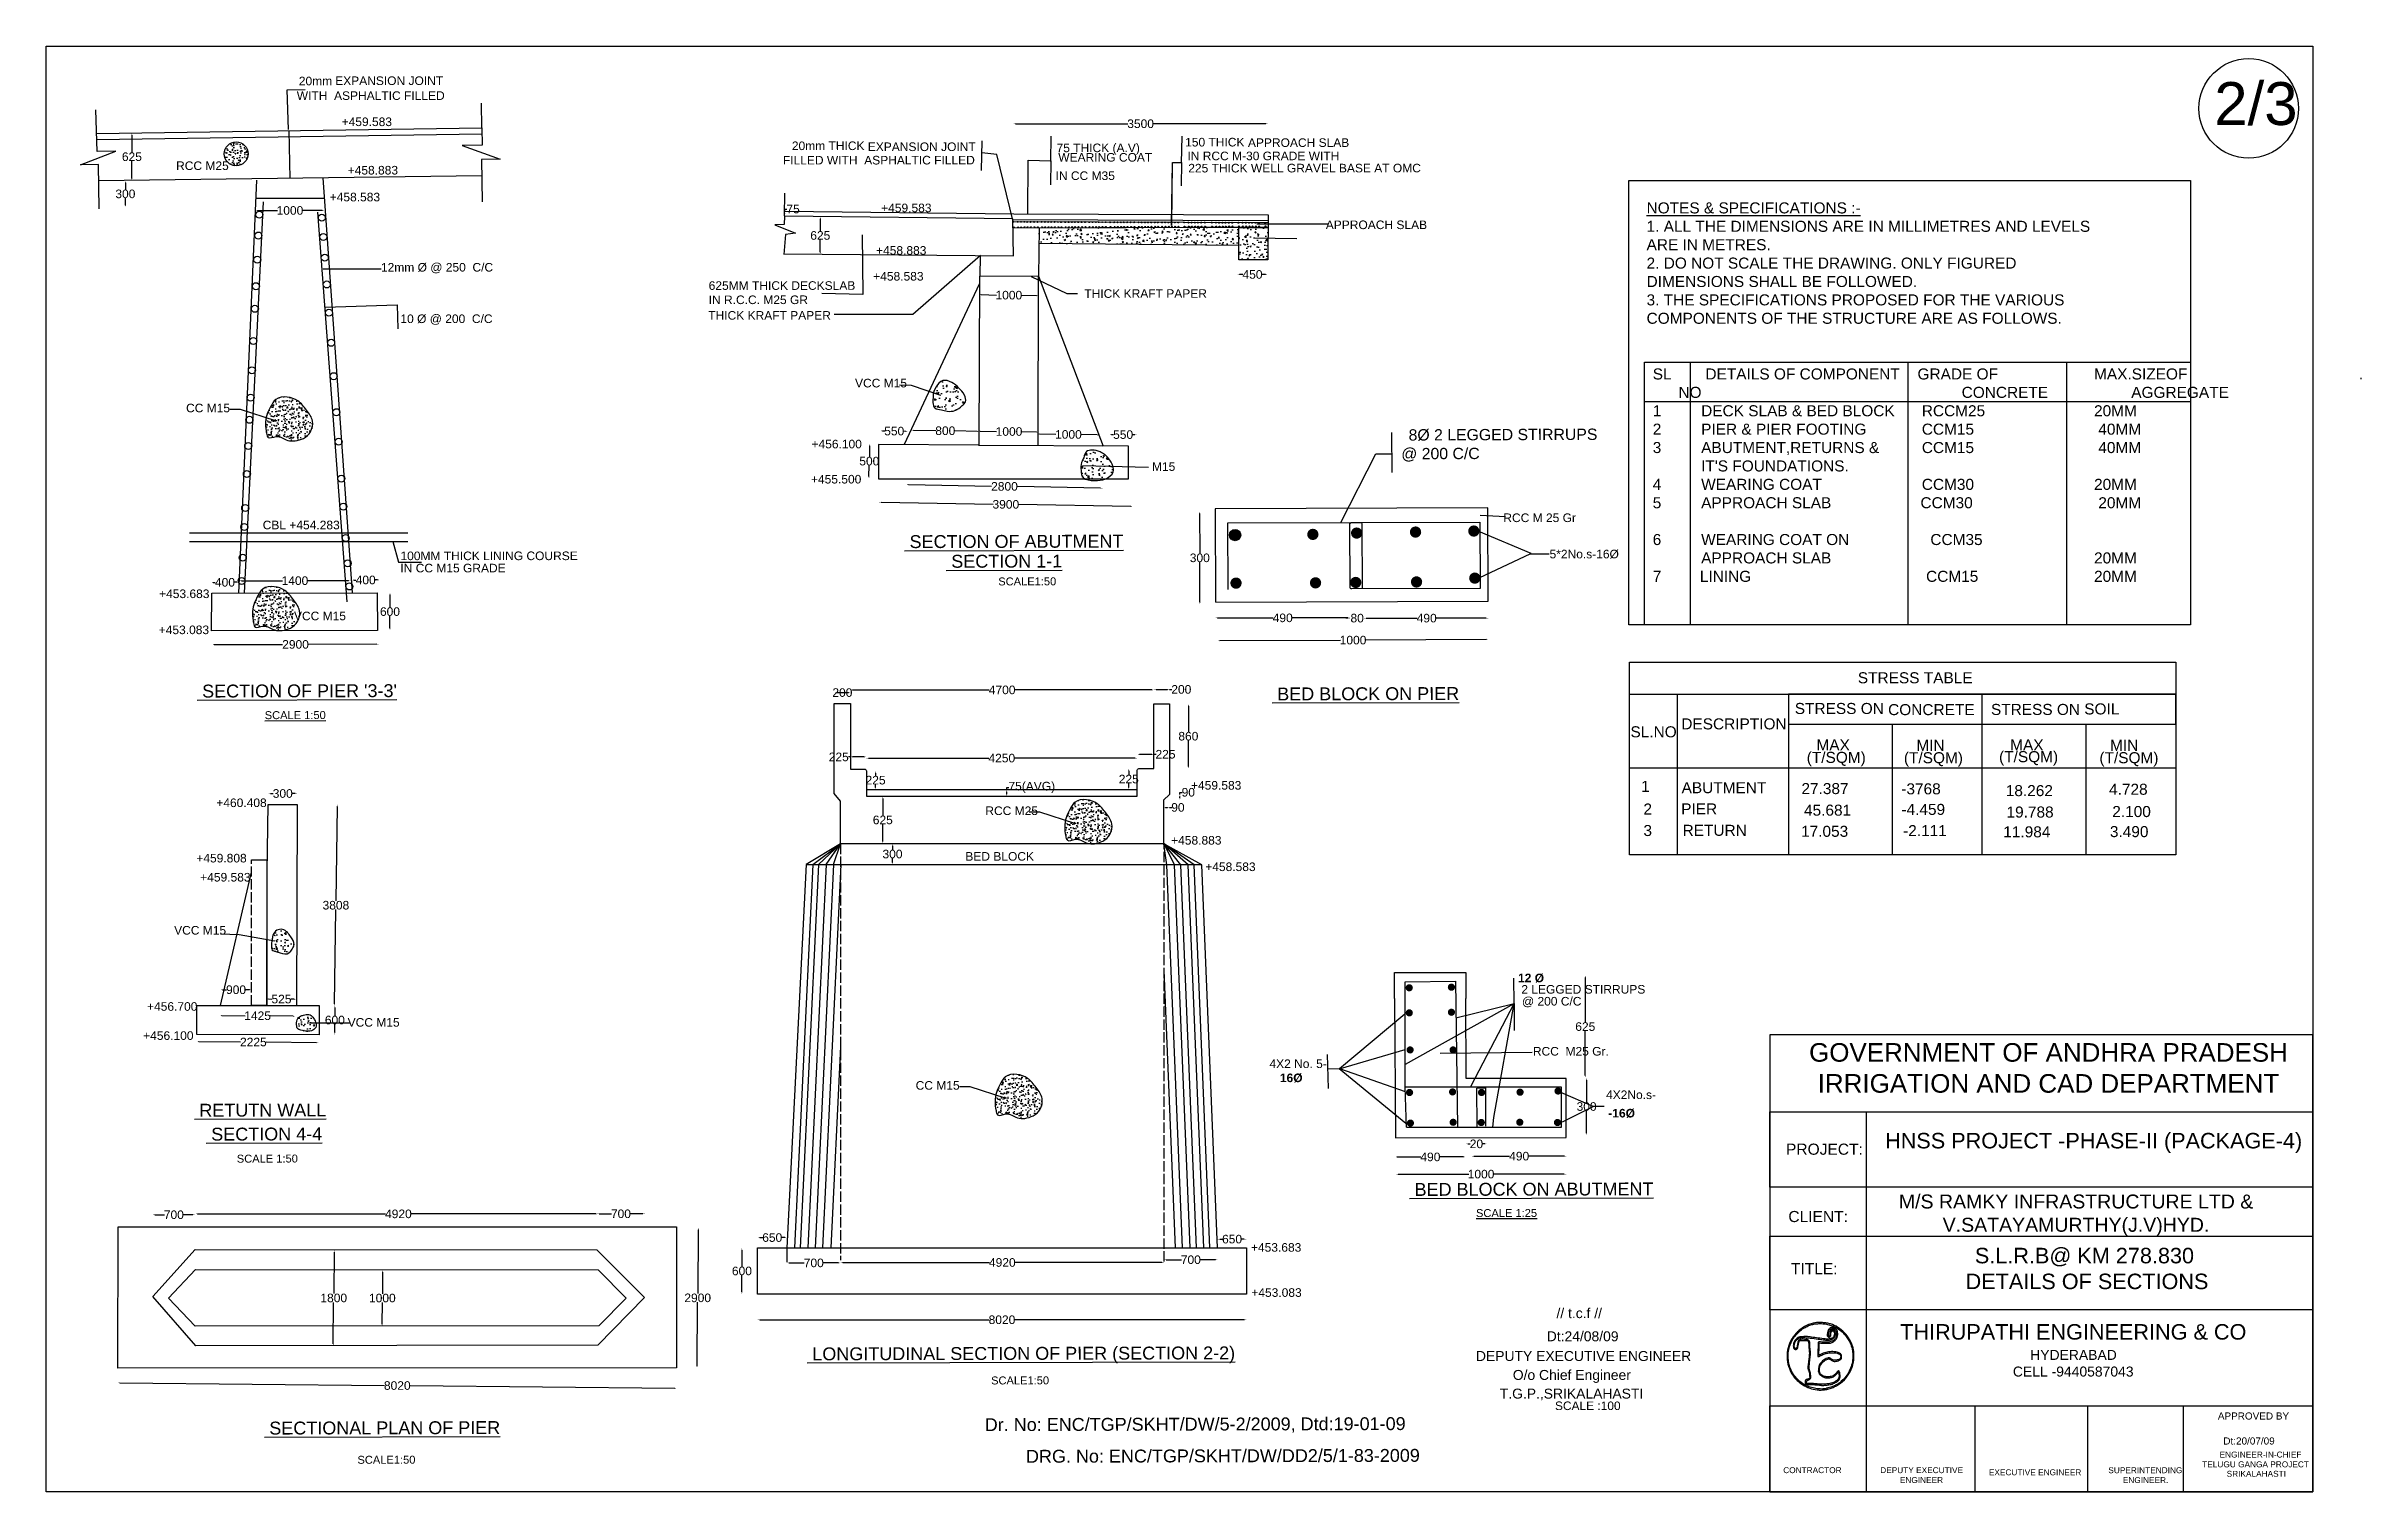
# Model space of a CAD drawing. Header units: inches. Extents: x 297824 to 324792, y -174349 to -157519.
import ezdxf

# ---------------------------------------------------------------- set-up
doc = ezdxf.new("R2010")
doc.units = ezdxf.units.IN
doc.header["$MEASUREMENT"] = 0
doc.linetypes.add('ACAD_ISO02W100', pattern=[15, 12, -3])
doc.layers.add('DRAWING', color=7, linetype='Continuous')
doc.layers.add('TEXT', color=7, linetype='Continuous')
doc.styles.get("Standard").update_dxf_attribs({"font": 'arial.ttf'})
doc.dimstyles.new('ST100', dxfattribs={"dimtxt": 100, "dimasz": 25, "dimexe": 0, "dimexo": 300, "dimgap": 0.09, "dimtad": 0, "dimtih": 1, "dimtoh": 1, "dimdec": 0, "dimzin": 0, "dimdsep": 46, "dimtxsty": 'Standard', "dimcen": 0, "dimse1": 1, "dimse2": 1, "dimadec": 0, "dimazin": 0, "dimtfac": 1, "dimtdec": 0, "dimtofl": 0, "dimtmove": 0, "dimatfit": 3, "dimfxl": 2000, "dimtolj": 1, "dimtzin": 0, "dimarcsym": 0})
pattern_1 = [(49.271313, (-1737151.7, 940378.86), (144.752693, -14.5214405), [15.154089, -166.694982]), (354.271313, (-1737151.7, 940378.86), (-26.100191, 152.328076), [12.123271, -133.355986]), (99.722713, (-1737139.64, 940377.65), (118.652608, 137.806542), [12.878994, -141.668936]), (45.455513, (-1737151.19, 940419.26), (215.198116, -36.183605), [22.731134, -250.042474]), (95.906913, (-1737133.26, 940416.25), (191.340705, 194.407242), [19.318491, -212.50337]), (350.455513, (-1737151.2, 940419.26), (191.340553, 194.407391), [18.184907, -200.03398]), (20.271313, (-1737131.11, 940408.9), (119.563424, -82.878236), [15.154089, -166.694982]), (325.271313, (-1737131.11, 940408.9), (51.022375, 145.882761), [12.123271, -133.355986]), (70.722713, (-1737121.15, 940402), (170.585847, 63.004391), [12.878994, -141.668936]), (36.771313, (-1737151.703, 940378.857), (3.3121783, 67.2260229), [0, -131.7395498, 0, -135.3765312, 0, -133.8611223]), (6.771313, (-1737151.7, 940378.86), (54.1635946, 79.0102272), [0, -77.1848282, 0, -128.708732, 0, -51.0187674]), (326.771313, (-1737196.76, 940379.43), (107.794557, -5.9286862), [0, -50.513631, 0, -157.602529, 0, -209.1264325]), (316.771313, (-1737216.96, 940379.69), (118.08311, 18.72644), [0, -65.6677204, 0, -104.6642435, 0, -148.5100753])]

msp = doc.modelspace()

# ---------------------------------------------------------------- texts
at = {"layer": 'DRAWING', "color": 7}
for s, p in [('  20mm  ', (300687.7, -157972.9)), (' EXPANSION JOINT', (301150.2, -157969.9)), ('   WITH  ASPHALTIC FILLED', (300624.8, -158143.8)), (' +459.583', (301225.2, -158448)), (' FILLED WITH  ASPHALTIC FILLED', (306364.6, -158895.2)), ('  20mm THICK', (306430.3, -158727.6)), (' EXPANSION JOINT', (307353.4, -158739)), (' 75 THICK (A.V)', (309552, -158751.8)), (' WEARING COAT', (309572, -158862.1)), (' 150 THICK', (311049.6, -158685.4)), (' IN RCC M-30 GRADE WITH', (311076.3, -158845.6)), (' APPROACH SLAB', (311781.1, -158690.9)), ('RCC M25', (299336, -158959.5)), (' +458.883', (301295.7, -159012.1)), (' IN CC M35', (309540.6, -159076)), (' 225 THICK WELL GRAVEL BASE AT OMC', (311086.1, -158987.8)), (' +458.583', (301086.4, -159324.5)), (' +459.583', (307508.9, -159451.2)), ('APPROACH SLAB', (312726.5, -159647.8)), (' +458.883', (307449.7, -159946)), (' +458.583', (307416.4, -160246.9)), ('625MM THICK DECKSLAB', (305539.2, -160355.2)), (' IN R.C.C. M25 GR', (305500.2, -160520.9)), (' THICK KRAFT PAPER', (309875.3, -160448)), ('THICK KRAFT PAPER', (305534.1, -160702.5)), (' VCC M15', (307204.7, -161491)), (' CC M15', (299413, -161780.9)), ('+456.100', (306736.9, -162200.5)), ('+455.500', (306730.5, -162609.9)), ('M15', (310702.4, -162462.6)), (' CBL +454.283', (300305.7, -163143.3)), (' RCC M 25 Gr', (314755.8, -163059.1)), ('100MM THICK LINING COURSE', (301949.4, -163502.5)), ('5*2No.s-16Ø', (315332.8, -163481.4)), ('IN CC M15 GRADE', (301948.2, -163645)), (' +453.683', (299099.1, -163944.2)), (' VCC M15', (300670, -164202.2)), ('+453.083', (299133.7, -164364.1)), (' +459.583', (311117.8, -166174.5)), (' +460.408', (299765.7, -166377.7)), (' RCC M25', (308722.7, -166470.5)), (' +459.808', (299532.9, -167022.4)), ('BED BLOCK', (308528.4, -167001.9)), (' +458.883', (310886.4, -166814.7)), (' +459.583', (299577.8, -167244.6)), (' +458.583', (311283.9, -167122.9)), (' VCC M15', (299274.4, -167862.5)), (' 2 LEGGED STIRRUPS', (314965.4, -168550.2)), (' +456.700', (298958.7, -168749.6)), (' @ 200 C/C', (314972.6, -168688.8)), (' +456.100', (298913.4, -169088.7)), (' VCC M15', (301295.2, -168934.9)), (' 4X2 No. 5-', (312031.6, -169416.5)), (' RCC  M25 Gr.', (315099.7, -169271.3)), (' CC M15', (307910.9, -169668.8)), ('4X2No.s-', (315990.7, -169777.8)), (' +453.683', (311816.4, -171555.1)), (' +453.083', (311820.6, -172080.8))]:
    msp.add_text(s, height=100, rotation=0.01749, dxfattribs=at).set_placement(p)
at = {"layer": 'DRAWING'}
msp.add_text(' @ 200 C/C', height=131.8, rotation=0.1975, dxfattribs=at).set_placement((313554.7, -162328.7))
at = {"layer": 'DRAWING', "attachment_point": 1}
for s, insert, char_height, width in [('2/3', (323074.3, -157935.9), 500, 242.68), ('{\\LNOTES & SPECIFICATIONS :- \\P}1. ALL THE DIMENSIONS ARE IN MILLIMETRES AND LEVELS ARE IN METRES. \\P2. DO NOT SCALE THE DRAWING. ONLY FIGURED DIMENSIONS SHALL BE FOLLOWED. \\P3. THE SPECIFICATIONS PROPOSED FOR THE VARIOUS COMPONENTS OF THE STRUCTURE ARE AS FOLLOWS.\\P ', (316462.8, -159336.5), 128.498, 5334.17), ("SL^I  DETAILS OF COMPONENT ^IGRADE OF      ^I^IMAX.SIZEOF ^I^I^I^I.                NO^I^I^I^I^I^ICONCRETE^I                   AGGREGATE \\P1^I DECK SLAB & BED BLOCK^I RCCM25^I^I^I20MM\\P2^I PIER & PIER FOOTING^I^I CCM15^I^I^I 40MM\\P3^I ABUTMENT,RETURNS &^I CCM15^I^I^I 40MM \\P^I IT'S FOUNDATIONS.^I^I \\P4 ^I WEARING COAT^I^I^I CCM30^I^I^I20MM\\P5 ^I APPROACH SLAB^I           CCM30^I^I^I 20MM\\P\\P6 ^I WEARING COAT ON^I^I   CCM35\\P^I APPROACH SLAB^I^I^I^I^I  ^I20MM \\P7         LINING^I^I^I^I  CCM15^I^I^I20MM ", (316534.6, -161270.2), 128.4984, 8703.21), ('CONCRETE', (319276.2, -165178.7), 128.5, 1038.155), ('(T/SQM)', (318328, -165734.6), 128.5, 704.16), ('(T/SQM)', (319459.8, -165738.6), 128.5, 704.16), ('(T/SQM)', (320568.3, -165726.5), 128.5, 704.16), ('(T/SQM)', (321737.2, -165738.6), 128.5, 704.16)]:
    msp.add_mtext(s, dxfattribs=dict(at, insert=insert, char_height=char_height, width=width))
at = {"layer": 'DRAWING', "color": 7, "char_height": 100, "attachment_point": 1, "rotation": 0.01749}
for s, insert, width in [('12mm Ø @ 250  C/C', (301722.1, -160042.5), 1418.862), ('10 Ø @ 200  C/C', (301948.5, -160641.7), 1061.846), ('{\\fArial|b1|i0|c0|p34;12 Ø}', (314965.9, -168317.1), 0.000000000124), ('{\\fArial|b1|i0|c0|p34;16Ø}', (312192.2, -169480.6), 0.000000000124), ('{\\fArial|b1|i0|c0|p34;-16Ø}', (316017.2, -169892), 0.000000000124)]:
    msp.add_mtext(s, dxfattribs=dict(at, insert=insert, width=width))
at = {"layer": 'DRAWING', "insert": (313690.6, -161978.1), "char_height": 131.802, "width": 0.000000000194, "attachment_point": 1, "rotation": 0.1975}
msp.add_mtext('8Ø 2 LEGGED STIRRUPS', dxfattribs=at)
at = {"layer": 'TEXT'}
for s, height, p in [('%%U SECTION OF ABUTMENT', 150, (307820.7, -163362.2)), ('%%U SECTION 1-1', 150, (308306.4, -163591.1)), (' SCALE1:50', 92.53, (308875.8, -163797)), ("%%U SECTION OF PIER '3-3'", 150, (299581, -165102.4)), ('%%U BED BLOCK ON PIER', 150, (312102.9, -165135.6)), ('%%USCALE 1:50', 92.525, (300368, -165353.9)), ('%%U RETUTN WALL', 150, (299548.3, -169983.2)), ('%%U SECTION 4-4', 150, (299686.9, -170261.6)), (' SCALE 1:50', 92.525, (300007.2, -170518.2)), ('%%U BED BLOCK ON ABUTMENT', 150, (313702.6, -170905.4)), ('%%USCALE 1:25', 92.525, (314476.1, -171151.7)), ('%%U LONGITUDINAL SECTION OF PIER (SECTION 2-2)', 150, (306687.8, -172820.2)), (' SCALE1:50', 92.53, (308792.4, -173101)), ('%%U SECTIONAL PLAN OF PIER', 150, (300363.5, -173684.3)), ('Dr. No: ENC/TGP/SKHT/DW/5-2/2009, Dtd:19-01-09', 150, (308754.6, -173644)), (' SCALE1:50', 92.53, (301412.3, -174024.7)), ('DRG. No: ENC/TGP/SKHT/DW/DD2/5/1-83-2009 ', 150, (309234.7, -174012.6))]:
    msp.add_text(s, height=height, rotation=0.1412, dxfattribs=at).set_placement(p)
for s, height, p in [('STRESS TABLE', 128.498, (318923.5, -164936.2)), ('STRESS ON ', 128.5, (318189.1, -165293.7)), ('STRESS ON ', 128.5, (320474.1, -165304.9)), ('SOIL ', 128.5, (321560.7, -165298.9)), ('SL.NO ', 128.5, (316275.2, -165565.4)), ('DESCRIPTION ', 128.498, (316867.3, -165473.1)), ('MAX', 128.5, (318441.4, -165718.7)), ('MIN', 128.5, (319604.8, -165723.1)), ('MAX', 128.5, (320697.7, -165718.7)), ('MIN', 128.5, (321861.1, -165723.1)), ('1', 128.5, (316398.3, -166200.6)), ('ABUTMENT ', 128.5, (316870.8, -166216.3)), ('27.387', 128.5, (318266.8, -166226.7)), ('-3768', 128.5, (319429.7, -166229.5)), ('18.262', 128.5, (320646.6, -166250.4)), ('4.728', 128.5, (321849.7, -166234.5)), ('2', 128.5, (316426.2, -166464.6)), ('PIER', 128.5, (316865.9, -166462.8)), ('45.681', 128.5, (318296.6, -166477.8)), ('-4.459', 128.5, (319431, -166468.9)), ('19.788', 128.5, (320655, -166499.6)), ('2.100', 128.5, (321886.9, -166493.8)), ('3', 128.5, (316426.3, -166714.9)), ('RETURN', 128.5, (316882.4, -166712.6)), ('17.053', 128.5, (318262.3, -166724.1)), ('-2.111', 128.5, (319450.3, -166716.4)), ('11.984', 128.5, (320617.3, -166730.2)), ('3.490', 128.5, (321859.3, -166727.5))]:
    msp.add_text(s, height=height, dxfattribs=at).set_placement(p)
at = {"layer": 'TEXT', "color": 7}
for s, height, p in [('// t.c.f // ', 115.754, (315413.5, -172328.4)), ('Dt:24/08/09', 115.754, (315300.2, -172597.9)), ('O/o Chief Engineer', 115.754, (314904.9, -173047.9)), ('T.G.P.,SRIKALAHASTI', 115.754, (314753.2, -173265.2)), ('SCALE :100', 99.42, (315396.1, -173398.9)), ('APPROVED BY', 82.847, (323116.8, -173509.5)), ('Dt:20/07/09', 82.847, (323180.4, -173800.4)), ('CONTRACTOR', 69.04, (318054.3, -174133.5)), ('TELUGU GANGA PROJECT', 69.039, (322934.4, -174065.7)), ('SRIKALAHASTI', 69.039, (323219, -174175.7))]:
    msp.add_text(s, height=height, dxfattribs=at).set_placement(p)
for s, insert, char_height, width, attachment_point in [('GOVERNMENT OF ANDHRA PRADESH\\PIRRIGATION AND CAD DEPARTMENT', (321143.9, -169416.4), 216.45, 6172.896, 5), ('HNSS PROJECT -PHASE-II (PACKAGE-4)', (321670, -170289.2), 180.375, 6172.896, 5), ('PROJECT:', (318086.8, -170296.5), 129.59, 1209.099, 1), ('\\pi9.247;M/S RAMKY INFRASTRUCTURE LTD &\\P\\pi519.93;V.SATAYAMURTHY(J.V)HYD.', (319391.9, -170889.2), 162.68, 4125.337, 1), ('CLIENT:', (318114.3, -171080.8), 129.59, 1209.099, 1), ('\\pi1534.9;S.L.R.B@ KM 278.830\\P\\pi1357.1; DETAILS OF SECTIONS  ', (318751.5, -171509.9), 180.375, 5599.345, 1), ('TITLE:', (318144.1, -171688.1), 129.59, 702.704, 1), ('\\pi792.23;THIRUPATHI ENGINEERING & CO\\P\\pi2306.3;{\\H0.64302x;HYDERABAD\\P\\pi2104.7;CELL -9440587043}', (318624.9, -172398.4), 180.375, 5599.345, 1), ('DEPUTY EXECUTIVE ENGINEER  ', (314475.7, -172711.8), 115.754, 3251.016, 1), ('ENGINEER-IN-CHIEF  ', (323136.6, -173882.5), 69.039, 1608.152, 1), ('\\pi328.05;DEPUTY EXECUTIVE \\P\\pi556.62;ENGINEER  ', (318856.2, -174064.4), 69.039, 1608.152, 1), ('  EXECUTIVE ENGINEER  ', (320395.9, -174089.3), 69.039, 1608.152, 1), ('\\pi78.107;SUPERINTENDING \\P\\pi247.03;ENGINEER.', (321762.8, -174065.1), 69.039, 1008.606, 1)]:
    msp.add_mtext(s, dxfattribs=dict(at, insert=insert, char_height=char_height, width=width, attachment_point=attachment_point))

# ---------------------------------------------------------------- blocks, each defined once
blk = doc.blocks.new('*D19')
at = {"layer": 'Defpoints', "color": 0, "ltscale": 0.4, "transparency": 16777216}
for p in [(299756, -164501), (301698, -164481), (301698, -164507)]:
    blk.add_point(p, dxfattribs=at)
at = {"layer": 'DRAWING', "color": 0, "lineweight": -2, "ltscale": 0.4, "transparency": 16777216}
for p, q in [((299781, -164486), (300577, -164484)), ((301673, -164481), (300877, -164483))]:
    blk.add_line(p, q, dxfattribs=at)
at = {"layer": 'DRAWING', "color": 0, "ltscale": 0.4, "transparency": 16777216}
for points in [[(299781, -164482), (299781, -164490), (299756, -164486)], [(301673, -164477), (301673, -164485), (301698, -164481)]]:
    blk.add_solid(points, dxfattribs=at)
at = {"layer": 'DRAWING', "color": 0, "ltscale": 0.4, "transparency": 16777216, "insert": (300727, -164484), "char_height": 100, "attachment_point": 5}
blk.add_mtext('\\A1;2900', dxfattribs=at)
blk = doc.blocks.new('*D20')
at = {"layer": 'Defpoints', "color": 0, "ltscale": 0.4, "transparency": 16777216}
for p in [(299742, -163769), (300067, -163760), (300067, -163768)]:
    blk.add_point(p, dxfattribs=at)
at = {"layer": 'DRAWING', "color": 0, "lineweight": -2, "ltscale": 0.4, "transparency": 16777216}
for p, q in [((299767, -163761), (299792, -163761)), ((300042, -163760), (300017, -163760))]:
    blk.add_line(p, q, dxfattribs=at)
at = {"layer": 'DRAWING', "color": 0, "ltscale": 0.4, "transparency": 16777216}
for points in [[(299767, -163757), (299767, -163765), (299742, -163761)], [(300042, -163756), (300042, -163764), (300067, -163760)]]:
    blk.add_solid(points, dxfattribs=at)
at = {"layer": 'DRAWING', "color": 0, "ltscale": 0.4, "transparency": 16777216, "insert": (299905, -163761), "char_height": 100, "attachment_point": 5}
blk.add_mtext('\\A1;400', dxfattribs=at)
blk = doc.blocks.new('*D21')
at = {"layer": 'Defpoints', "color": 0, "ltscale": 0.4, "transparency": 16777216}
for p in [(301381, -163742), (301706, -163733), (301706, -163741)]:
    blk.add_point(p, dxfattribs=at)
at = {"layer": 'DRAWING', "color": 0, "lineweight": -2, "ltscale": 0.4, "transparency": 16777216}
for p, q in [((301406, -163734), (301431, -163734)), ((301681, -163733), (301656, -163733))]:
    blk.add_line(p, q, dxfattribs=at)
at = {"layer": 'DRAWING', "color": 0, "ltscale": 0.4, "transparency": 16777216}
for points in [[(301406, -163730), (301406, -163738), (301381, -163734)], [(301681, -163729), (301681, -163738), (301706, -163733)]]:
    blk.add_solid(points, dxfattribs=at)
at = {"layer": 'DRAWING', "color": 0, "ltscale": 0.4, "transparency": 16777216, "insert": (301544, -163734), "char_height": 100, "attachment_point": 5}
blk.add_mtext('\\A1;400', dxfattribs=at)
blk = doc.blocks.new('*D22')
at = {"layer": 'Defpoints', "color": 0, "ltscale": 0.4, "transparency": 16777216}
for p in [(300260, -159425), (301064, -159423), (301064, -159430)]:
    blk.add_point(p, dxfattribs=at)
at = {"layer": 'DRAWING', "color": 0, "lineweight": -2, "ltscale": 0.4, "transparency": 16777216}
for p, q in [((300285, -159432), (300517, -159431)), ((301039, -159430), (300806, -159431))]:
    blk.add_line(p, q, dxfattribs=at)
at = {"layer": 'DRAWING', "color": 0, "ltscale": 0.4, "transparency": 16777216}
for points in [[(300285, -159428), (300285, -159436), (300260, -159432)], [(301039, -159426), (301039, -159434), (301064, -159430)]]:
    blk.add_solid(points, dxfattribs=at)
at = {"layer": 'DRAWING', "color": 0, "ltscale": 0.4, "transparency": 16777216, "insert": (300662, -159431), "char_height": 100, "attachment_point": 5}
blk.add_mtext('\\A1;1000', dxfattribs=at)
blk = doc.blocks.new('*D31')
at = {"layer": 'Defpoints', "color": 0, "ltscale": 0.4, "transparency": 16777216}
for p in [(313534, -170426), (314356, -170428), (314356, -170452)]:
    blk.add_point(p, dxfattribs=at)
at = {"layer": 'DRAWING', "color": 0, "lineweight": -2, "ltscale": 0.4, "transparency": 16777216}
for p, q in [((313559, -170452), (313832, -170452)), ((314331, -170452), (314057, -170452))]:
    blk.add_line(p, q, dxfattribs=at)
at = {"layer": 'DRAWING', "color": 0, "ltscale": 0.4, "transparency": 16777216}
for points in [[(313559, -170448), (313559, -170456), (313534, -170452)], [(314331, -170448), (314331, -170456), (314356, -170452)]]:
    blk.add_solid(points, dxfattribs=at)
at = {"layer": 'DRAWING', "color": 0, "ltscale": 0.4, "transparency": 16777216, "insert": (313945, -170452), "char_height": 100, "attachment_point": 5}
blk.add_mtext('\\A1;490', dxfattribs=at)
blk = doc.blocks.new('*D32')
at = {"layer": 'Defpoints', "color": 0, "ltscale": 0.4, "transparency": 16777216}
for p in [(314426, -170428), (315532, -170419), (315532, -170443)]:
    blk.add_point(p, dxfattribs=at)
at = {"layer": 'DRAWING', "color": 0, "lineweight": -2, "ltscale": 0.4, "transparency": 16777216}
for p, q in [((314451, -170443), (314867, -170443)), ((315507, -170443), (315092, -170443))]:
    blk.add_line(p, q, dxfattribs=at)
at = {"layer": 'DRAWING', "color": 0, "ltscale": 0.4, "transparency": 16777216}
for points in [[(314451, -170439), (314451, -170447), (314426, -170443)], [(315507, -170439), (315507, -170447), (315532, -170443)]]:
    blk.add_solid(points, dxfattribs=at)
at = {"layer": 'DRAWING', "color": 0, "ltscale": 0.4, "transparency": 16777216, "insert": (314979, -170443), "char_height": 100, "attachment_point": 5}
blk.add_mtext('\\A1;490', dxfattribs=at)
blk = doc.blocks.new('*D33')
at = {"layer": 'Defpoints', "color": 0, "ltscale": 0.4, "transparency": 16777216}
for p in [(314358, -170300), (314604, -170292), (314604, -170300)]:
    blk.add_point(p, dxfattribs=at)
at = {"layer": 'DRAWING', "color": 0, "lineweight": -2, "ltscale": 0.4, "transparency": 16777216}
for p, q in [((314383, -170300), (314409, -170300)), ((314579, -170300), (314553, -170300))]:
    blk.add_line(p, q, dxfattribs=at)
at = {"layer": 'DRAWING', "color": 0, "ltscale": 0.4, "transparency": 16777216}
for points in [[(314383, -170296), (314383, -170304), (314358, -170300)], [(314579, -170296), (314579, -170304), (314604, -170300)]]:
    blk.add_solid(points, dxfattribs=at)
at = {"layer": 'DRAWING', "color": 0, "ltscale": 0.4, "transparency": 16777216, "insert": (314481, -170300), "char_height": 100, "attachment_point": 5}
blk.add_mtext('\\A1;20', dxfattribs=at)
blk = doc.blocks.new('*D34')
at = {"layer": 'Defpoints', "color": 0, "ltscale": 0.4, "transparency": 16777216}
for p in [(313543, -170637), (315528, -170624), (315528, -170652)]:
    blk.add_point(p, dxfattribs=at)
at = {"layer": 'DRAWING', "color": 0, "lineweight": -2, "ltscale": 0.4, "transparency": 16777216}
for p, q in [((313568, -170653), (314391, -170652)), ((315503, -170652), (314680, -170652))]:
    blk.add_line(p, q, dxfattribs=at)
at = {"layer": 'DRAWING', "color": 0, "ltscale": 0.4, "transparency": 16777216}
for points in [[(313568, -170648), (313568, -170657), (313543, -170653)], [(315503, -170648), (315503, -170656), (315528, -170652)]]:
    blk.add_solid(points, dxfattribs=at)
at = {"layer": 'DRAWING', "color": 0, "ltscale": 0.4, "transparency": 16777216, "insert": (314535, -170652), "char_height": 100, "attachment_point": 5}
blk.add_mtext('\\A1;1000', dxfattribs=at)
blk = doc.blocks.new('*D35')
at = {"layer": 'Defpoints', "color": 0, "ltscale": 0.4, "transparency": 16777216}
for p in [(315740, -169531), (315764, -169531), (315752, -170199)]:
    blk.add_point(p, dxfattribs=at)
at = {"layer": 'DRAWING', "color": 0, "lineweight": -2, "ltscale": 0.4, "transparency": 16777216}
for p, q in [((315764, -169556), (315764, -169814)), ((315764, -170174), (315764, -169916))]:
    blk.add_line(p, q, dxfattribs=at)
at = {"layer": 'DRAWING', "color": 0, "ltscale": 0.4, "transparency": 16777216}
for points in [[(315768, -169556), (315760, -169556), (315764, -169531)], [(315768, -170174), (315760, -170174), (315764, -170199)]]:
    blk.add_solid(points, dxfattribs=at)
at = {"layer": 'DRAWING', "color": 0, "ltscale": 0.4, "transparency": 16777216, "insert": (315764, -169865), "char_height": 100, "attachment_point": 5}
blk.add_mtext('\\A1;300', dxfattribs=at)
blk = doc.blocks.new('*D36')
at = {"layer": 'Defpoints', "color": 0, "ltscale": 0.4, "transparency": 16777216}
for p in [(315734, -168337), (315749, -168337), (315764, -169530)]:
    blk.add_point(p, dxfattribs=at)
at = {"layer": 'DRAWING', "color": 0, "lineweight": -2, "ltscale": 0.4, "transparency": 16777216}
for p, q in [((315749, -168362), (315749, -168882)), ((315749, -169505), (315749, -168985))]:
    blk.add_line(p, q, dxfattribs=at)
at = {"layer": 'DRAWING', "color": 0, "ltscale": 0.4, "transparency": 16777216}
for points in [[(315753, -168362), (315745, -168362), (315749, -168337)], [(315753, -169505), (315745, -169505), (315749, -169530)]]:
    blk.add_solid(points, dxfattribs=at)
at = {"layer": 'DRAWING', "color": 0, "ltscale": 0.4, "transparency": 16777216, "insert": (315749, -168934), "char_height": 100, "attachment_point": 5}
blk.add_mtext('\\A1;625', dxfattribs=at)
blk = doc.blocks.new('*D37')
at = {"layer": 'Defpoints', "color": 0, "ltscale": 0.4, "transparency": 16777216}
for p in [(301679, -163881), (301827, -163881), (301680, -164320)]:
    blk.add_point(p, dxfattribs=at)
at = {"layer": 'DRAWING', "color": 0, "lineweight": -2, "ltscale": 0.4, "transparency": 16777216}
for p, q in [((301827, -163906), (301827, -164051)), ((301827, -164295), (301827, -164153))]:
    blk.add_line(p, q, dxfattribs=at)
at = {"layer": 'DRAWING', "color": 0, "ltscale": 0.4, "transparency": 16777216}
for points in [[(301823, -163906), (301831, -163906), (301827, -163881)], [(301823, -164295), (301831, -164295), (301827, -164320)]]:
    blk.add_solid(points, dxfattribs=at)
at = {"layer": 'DRAWING', "color": 0, "ltscale": 0.4, "transparency": 16777216, "insert": (301827, -164102), "char_height": 100, "attachment_point": 5}
blk.add_mtext('\\A1;600', dxfattribs=at)
blk = doc.blocks.new('*D38')
at = {"layer": 'Defpoints', "color": 0, "ltscale": 0.4, "transparency": 16777216}
for p in [(300073, -163625), (301367, -163631), (301367, -163742)]:
    blk.add_point(p, dxfattribs=at)
at = {"layer": 'DRAWING', "color": 0, "lineweight": -2, "ltscale": 0.4, "transparency": 16777216}
for p, q in [((300098, -163742), (300576, -163742)), ((301342, -163742), (300865, -163742))]:
    blk.add_line(p, q, dxfattribs=at)
at = {"layer": 'DRAWING', "color": 0, "ltscale": 0.4, "transparency": 16777216}
for points in [[(300098, -163738), (300098, -163746), (300073, -163742)], [(301342, -163738), (301342, -163746), (301367, -163742)]]:
    blk.add_solid(points, dxfattribs=at)
at = {"layer": 'DRAWING', "color": 0, "ltscale": 0.4, "transparency": 16777216, "insert": (300720, -163742), "char_height": 100, "attachment_point": 5}
blk.add_mtext('\\A1;1400', dxfattribs=at)
blk = doc.blocks.new('*D39')
at = {"layer": 'Defpoints', "color": 0, "ltscale": 0.4, "transparency": 16777216}
for p in [(298766, -159084), (298745, -159392), (298753, -159392)]:
    blk.add_point(p, dxfattribs=at)
at = {"layer": 'DRAWING', "color": 0, "lineweight": -2, "ltscale": 0.4, "transparency": 16777216}
for p, q in [((298745, -159109), (298745, -159187)), ((298745, -159367), (298745, -159289))]:
    blk.add_line(p, q, dxfattribs=at)
at = {"layer": 'DRAWING', "color": 0, "ltscale": 0.4, "transparency": 16777216}
for points in [[(298741, -159109), (298750, -159109), (298745, -159084)], [(298741, -159367), (298750, -159367), (298745, -159392)]]:
    blk.add_solid(points, dxfattribs=at)
at = {"layer": 'DRAWING', "color": 0, "ltscale": 0.4, "transparency": 16777216, "insert": (298745, -159238), "char_height": 100, "attachment_point": 5}
blk.add_mtext('\\A1;300', dxfattribs=at)
blk = doc.blocks.new('*D40')
at = {"layer": 'Defpoints', "color": 0, "ltscale": 0.4, "transparency": 16777216}
for p in [(298735, -158528), (298821, -158528), (298742, -159083)]:
    blk.add_point(p, dxfattribs=at)
at = {"layer": 'DRAWING', "color": 0, "lineweight": -2, "ltscale": 0.4, "transparency": 16777216}
for p, q in [((298821, -158553), (298821, -158754)), ((298821, -159058), (298821, -158857))]:
    blk.add_line(p, q, dxfattribs=at)
at = {"layer": 'DRAWING', "color": 0, "ltscale": 0.4, "transparency": 16777216}
for points in [[(298817, -158553), (298825, -158553), (298821, -158528)], [(298817, -159058), (298825, -159058), (298821, -159083)]]:
    blk.add_solid(points, dxfattribs=at)
at = {"layer": 'DRAWING', "color": 0, "ltscale": 0.4, "transparency": 16777216, "insert": (298821, -158805), "char_height": 100, "attachment_point": 5}
blk.add_mtext('\\A1;625', dxfattribs=at)
blk = doc.blocks.new('*D52')
at = {"layer": 'Defpoints', "color": 0, "ltscale": 0.4, "transparency": 16777216}
for p in [(307539, -162005), (307861, -162003), (307861, -162011)]:
    blk.add_point(p, dxfattribs=at)
at = {"layer": 'DRAWING', "color": 0, "lineweight": -2, "ltscale": 0.4, "transparency": 16777216}
for p, q in [((307564, -161998), (307590, -161998)), ((307836, -162003), (307810, -162002))]:
    blk.add_line(p, q, dxfattribs=at)
at = {"layer": 'DRAWING', "color": 0, "ltscale": 0.4, "transparency": 16777216}
for points in [[(307564, -161994), (307564, -162002), (307539, -161998)], [(307836, -161999), (307836, -162007), (307861, -162003)]]:
    blk.add_solid(points, dxfattribs=at)
at = {"layer": 'DRAWING', "color": 0, "ltscale": 0.4, "transparency": 16777216, "insert": (307700, -162000), "char_height": 100, "attachment_point": 5}
blk.add_mtext('\\A1;550', dxfattribs=at)
blk = doc.blocks.new('*D53')
at = {"layer": 'Defpoints', "color": 0, "ltscale": 0.4, "transparency": 16777216}
for p in [(310205, -162045), (310526, -162043), (310526, -162051)]:
    blk.add_point(p, dxfattribs=at)
at = {"layer": 'DRAWING', "color": 0, "lineweight": -2, "ltscale": 0.4, "transparency": 16777216}
for p, q in [((310230, -162038), (310255, -162039)), ((310501, -162043), (310476, -162042))]:
    blk.add_line(p, q, dxfattribs=at)
at = {"layer": 'DRAWING', "color": 0, "ltscale": 0.4, "transparency": 16777216}
for points in [[(310230, -162034), (310230, -162042), (310205, -162038)], [(310501, -162039), (310501, -162047), (310526, -162043)]]:
    blk.add_solid(points, dxfattribs=at)
at = {"layer": 'DRAWING', "color": 0, "ltscale": 0.4, "transparency": 16777216, "insert": (310366, -162041), "char_height": 100, "attachment_point": 5}
blk.add_mtext('\\A1;550', dxfattribs=at)
blk = doc.blocks.new('*D54')
at = {"layer": 'Defpoints', "color": 0, "ltscale": 0.4, "transparency": 16777216}
for p in [(307900, -162003), (308690, -162003), (308690, -162039)]:
    blk.add_point(p, dxfattribs=at)
at = {"layer": 'DRAWING', "color": 0, "lineweight": -2, "ltscale": 0.4, "transparency": 16777216}
for p, q in [((307925, -161989), (308185, -161994)), ((308665, -162003), (308406, -161998))]:
    blk.add_line(p, q, dxfattribs=at)
at = {"layer": 'DRAWING', "color": 0, "ltscale": 0.4, "transparency": 16777216}
for points in [[(307925, -161985), (307925, -161994), (307900, -161989)], [(308665, -161999), (308665, -162007), (308690, -162003)]]:
    blk.add_solid(points, dxfattribs=at)
at = {"layer": 'DRAWING', "color": 0, "ltscale": 0.4, "transparency": 16777216, "insert": (308295, -161996), "char_height": 100, "attachment_point": 5}
blk.add_mtext('\\A1;800', dxfattribs=at)
blk = doc.blocks.new('*D55')
at = {"layer": 'Defpoints', "color": 0, "ltscale": 0.4, "transparency": 16777216}
for p in [(308678, -161935), (309382, -162012), (309383, -161965)]:
    blk.add_point(p, dxfattribs=at)
at = {"layer": 'DRAWING', "color": 0, "lineweight": -2, "ltscale": 0.4, "transparency": 16777216}
for p, q in [((308701, -161999), (308892, -162003)), ((309357, -162011), (309181, -162008))]:
    blk.add_line(p, q, dxfattribs=at)
at = {"layer": 'DRAWING', "color": 0, "ltscale": 0.4, "transparency": 16777216}
for points in [[(308702, -161995), (308701, -162003), (308676, -161999)], [(309357, -162007), (309357, -162015), (309382, -162012)]]:
    blk.add_solid(points, dxfattribs=at)
at = {"layer": 'DRAWING', "color": 0, "ltscale": 0.4, "transparency": 16777216, "insert": (309037, -162005), "char_height": 100, "attachment_point": 5}
blk.add_mtext('\\A1;1000', dxfattribs=at)
blk = doc.blocks.new('*D56')
at = {"layer": 'Defpoints', "color": 0, "ltscale": 0.4, "transparency": 16777216}
for p in [(309368, -161997), (310090, -162045), (310091, -162013)]:
    blk.add_point(p, dxfattribs=at)
at = {"layer": 'DRAWING', "color": 0, "lineweight": -2, "ltscale": 0.4, "transparency": 16777216}
for p, q in [((309392, -162033), (309584, -162036)), ((310065, -162045), (309873, -162041))]:
    blk.add_line(p, q, dxfattribs=at)
at = {"layer": 'DRAWING', "color": 0, "ltscale": 0.4, "transparency": 16777216}
for points in [[(309392, -162029), (309392, -162037), (309367, -162032)], [(310066, -162041), (310065, -162049), (310090, -162045)]]:
    blk.add_solid(points, dxfattribs=at)
at = {"layer": 'DRAWING', "color": 0, "ltscale": 0.4, "transparency": 16777216, "insert": (309729, -162039), "char_height": 100, "attachment_point": 5}
blk.add_mtext('\\A1;1000', dxfattribs=at)
blk = doc.blocks.new('*D57')
at = {"layer": 'Defpoints', "color": 0, "ltscale": 0.4, "transparency": 16777216}
for p in [(307521, -162835), (310479, -162880), (310480, -162848)]:
    blk.add_point(p, dxfattribs=at)
at = {"layer": 'DRAWING', "color": 0, "lineweight": -2, "ltscale": 0.4, "transparency": 16777216}
for p, q in [((307547, -162827), (308851, -162851)), ((310454, -162879), (309149, -162856))]:
    blk.add_line(p, q, dxfattribs=at)
at = {"layer": 'DRAWING', "color": 0, "ltscale": 0.4, "transparency": 16777216}
for points in [[(307547, -162823), (307546, -162831), (307522, -162827)], [(310454, -162875), (310454, -162884), (310479, -162880)]]:
    blk.add_solid(points, dxfattribs=at)
at = {"layer": 'DRAWING', "color": 0, "ltscale": 0.4, "transparency": 16777216, "insert": (309000, -162853), "char_height": 100, "attachment_point": 5}
blk.add_mtext('\\A1;3900', dxfattribs=at)
blk = doc.blocks.new('*D58')
at = {"layer": 'Defpoints', "color": 0, "ltscale": 0.4, "transparency": 16777216}
for p in [(307838, -162695), (310127, -162713), (310128, -162664)]:
    blk.add_point(p, dxfattribs=at)
at = {"layer": 'DRAWING', "color": 0, "lineweight": -2, "ltscale": 0.4, "transparency": 16777216}
for p, q in [((307865, -162623), (308834, -162641)), ((310103, -162664), (309134, -162646))]:
    blk.add_line(p, q, dxfattribs=at)
at = {"layer": 'DRAWING', "color": 0, "ltscale": 0.4, "transparency": 16777216}
for points in [[(307865, -162619), (307864, -162628), (307840, -162623)], [(310103, -162660), (310103, -162668), (310128, -162664)]]:
    blk.add_solid(points, dxfattribs=at)
at = {"layer": 'DRAWING', "color": 0, "ltscale": 0.4, "transparency": 16777216, "insert": (308984, -162644), "char_height": 100, "attachment_point": 5}
blk.add_mtext('\\A1;2800', dxfattribs=at)
blk = doc.blocks.new('*D59')
at = {"layer": 'Defpoints', "color": 0, "ltscale": 0.4, "transparency": 16777216}
for p in [(307413, -162146), (307413, -162146), (307417, -162554)]:
    blk.add_point(p, dxfattribs=at)
at = {"layer": 'DRAWING', "color": 0, "lineweight": -2, "ltscale": 0.4, "transparency": 16777216}
for p, q in [((307413, -162171), (307411, -162299)), ((307406, -162529), (307409, -162401))]:
    blk.add_line(p, q, dxfattribs=at)
at = {"layer": 'DRAWING', "color": 0, "ltscale": 0.4, "transparency": 16777216}
for points in [[(307409, -162171), (307417, -162171), (307413, -162146)], [(307402, -162529), (307411, -162529), (307406, -162554)]]:
    blk.add_solid(points, dxfattribs=at)
at = {"layer": 'DRAWING', "color": 0, "ltscale": 0.4, "transparency": 16777216, "insert": (307410, -162350), "char_height": 100, "attachment_point": 5}
blk.add_mtext('\\A1;500', dxfattribs=at)
blk = doc.blocks.new('*D60')
at = {"layer": 'Defpoints', "color": 0, "ltscale": 0.4, "transparency": 16777216}
for p in [(308690, -160311), (309382, -160423), (309384, -160308)]:
    blk.add_point(p, dxfattribs=at)
at = {"layer": 'DRAWING', "color": 0, "lineweight": -2, "ltscale": 0.4, "transparency": 16777216}
for p, q in [((308713, -160411), (308891, -160415)), ((309357, -160423), (309180, -160420))]:
    blk.add_line(p, q, dxfattribs=at)
at = {"layer": 'DRAWING', "color": 0, "ltscale": 0.4, "transparency": 16777216}
for points in [[(308713, -160407), (308713, -160416), (308688, -160411)], [(309357, -160419), (309357, -160427), (309382, -160423)]]:
    blk.add_solid(points, dxfattribs=at)
at = {"layer": 'DRAWING', "color": 0, "ltscale": 0.4, "transparency": 16777216, "insert": (309035, -160417), "char_height": 100, "attachment_point": 5}
blk.add_mtext('\\A1;1000', dxfattribs=at)
blk = doc.blocks.new('*D61')
at = {"layer": 'Defpoints', "color": 0, "ltscale": 0.4, "transparency": 16777216}
for p in [(311697, -160132), (312050, -160141), (312050, -160179)]:
    blk.add_point(p, dxfattribs=at)
at = {"layer": 'DRAWING', "color": 0, "lineweight": -2, "ltscale": 0.4, "transparency": 16777216}
for p, q in [((311722, -160173), (311761, -160174)), ((312025, -160178), (311986, -160178))]:
    blk.add_line(p, q, dxfattribs=at)
at = {"layer": 'DRAWING', "color": 0, "ltscale": 0.4, "transparency": 16777216}
for points in [[(311722, -160169), (311721, -160177), (311697, -160173)], [(312025, -160174), (312025, -160183), (312050, -160179)]]:
    blk.add_solid(points, dxfattribs=at)
at = {"layer": 'DRAWING', "color": 0, "ltscale": 0.4, "transparency": 16777216, "insert": (311873, -160176), "char_height": 100, "attachment_point": 5}
blk.add_mtext('\\A1;450', dxfattribs=at)
blk = doc.blocks.new('*D62')
at = {"layer": 'Defpoints', "color": 0, "ltscale": 0.4, "transparency": 16777216}
for p in [(306423, -159494), (306425, -159439), (306425, -159439)]:
    blk.add_point(p, dxfattribs=at)
at = {"layer": 'DRAWING', "color": 0, "lineweight": -2, "ltscale": 0.4, "transparency": 16777216}
for p, q in [((306425, -159439), (306425, -159414)), ((306425, -159414), (306450, -159414)), ((306425, -159469), (306425, -159464))]:
    blk.add_line(p, q, dxfattribs=at)
at = {"layer": 'DRAWING', "color": 0, "ltscale": 0.4, "transparency": 16777216}
for points in [[(306421, -159464), (306429, -159464), (306425, -159439)], [(306421, -159469), (306429, -159469), (306425, -159494)]]:
    blk.add_solid(points, dxfattribs=at)
at = {"layer": 'DRAWING', "color": 0, "ltscale": 0.4, "transparency": 16777216, "insert": (306522, -159414), "char_height": 100, "attachment_point": 5}
blk.add_mtext('\\A1;75', dxfattribs=at)
blk = doc.blocks.new('*D63')
at = {"layer": 'Defpoints', "color": 0, "ltscale": 0.4, "transparency": 16777216}
for p in [(306839, -159502), (306869, -159502), (306864, -159941)]:
    blk.add_point(p, dxfattribs=at)
at = {"layer": 'DRAWING', "color": 0, "lineweight": -2, "ltscale": 0.4, "transparency": 16777216}
for p, q in [((306839, -159527), (306839, -159670)), ((306839, -159916), (306839, -159773))]:
    blk.add_line(p, q, dxfattribs=at)
at = {"layer": 'DRAWING', "color": 0, "ltscale": 0.4, "transparency": 16777216}
for points in [[(306835, -159527), (306843, -159527), (306839, -159502)], [(306835, -159916), (306843, -159916), (306839, -159941)]]:
    blk.add_solid(points, dxfattribs=at)
at = {"layer": 'DRAWING', "color": 0, "ltscale": 0.4, "transparency": 16777216, "insert": (306839, -159722), "char_height": 100, "attachment_point": 5}
blk.add_mtext('\\A1;625', dxfattribs=at)
blk = doc.blocks.new('*D64')
at = {"layer": 'Defpoints', "color": 0, "ltscale": 0.4, "transparency": 16777216}
for p in [(312054, -158421), (309087, -159557), (312054, -159480)]:
    blk.add_point(p, dxfattribs=at)
at = {"layer": 'DRAWING', "color": 0, "lineweight": -2, "ltscale": 0.4, "transparency": 16777216}
for p, q in [((309112, -158421), (310421, -158421)), ((312029, -158421), (310720, -158421))]:
    blk.add_line(p, q, dxfattribs=at)
at = {"layer": 'DRAWING', "color": 0, "ltscale": 0.4, "transparency": 16777216}
for points in [[(309112, -158417), (309112, -158425), (309087, -158421)], [(312029, -158417), (312029, -158425), (312054, -158421)]]:
    blk.add_solid(points, dxfattribs=at)
at = {"layer": 'DRAWING', "color": 0, "ltscale": 0.4, "transparency": 16777216, "insert": (310570, -158421), "char_height": 100, "attachment_point": 5}
blk.add_mtext('\\A1;3500', dxfattribs=at)
blk = doc.blocks.new('*D65')
at = {"layer": 'Defpoints', "color": 0, "ltscale": 0.4, "transparency": 16777216}
for p in [(311469, -164460), (314618, -164418), (314618, -164428)]:
    blk.add_point(p, dxfattribs=at)
at = {"layer": 'DRAWING', "color": 0, "lineweight": -2, "ltscale": 0.4, "transparency": 16777216}
for p, q in [((311494, -164439), (312899, -164434)), ((314593, -164428), (313188, -164433))]:
    blk.add_line(p, q, dxfattribs=at)
at = {"layer": 'DRAWING', "color": 0, "ltscale": 0.4, "transparency": 16777216}
for points in [[(311494, -164435), (311494, -164443), (311469, -164439)], [(314593, -164424), (314593, -164433), (314618, -164428)]]:
    blk.add_solid(points, dxfattribs=at)
at = {"layer": 'DRAWING', "color": 0, "ltscale": 0.4, "transparency": 16777216, "insert": (313044, -164434), "char_height": 100, "attachment_point": 5}
blk.add_mtext('\\A1;1000', dxfattribs=at)
blk = doc.blocks.new('*D66')
at = {"layer": 'Defpoints', "color": 0, "ltscale": 0.4, "transparency": 16777216}
for p in [(311257, -162936), (311273, -162936), (311297, -164017)]:
    blk.add_point(p, dxfattribs=at)
at = {"layer": 'DRAWING', "color": 0, "lineweight": -2, "ltscale": 0.4, "transparency": 16777216}
for p, q in [((311257, -162961), (311259, -163425)), ((311261, -163992), (311259, -163527))]:
    blk.add_line(p, q, dxfattribs=at)
at = {"layer": 'DRAWING', "color": 0, "ltscale": 0.4, "transparency": 16777216}
for points in [[(311262, -162961), (311253, -162961), (311257, -162936)], [(311265, -163992), (311257, -163992), (311261, -164017)]]:
    blk.add_solid(points, dxfattribs=at)
at = {"layer": 'DRAWING', "color": 0, "ltscale": 0.4, "transparency": 16777216, "insert": (311259, -163476), "char_height": 100, "attachment_point": 5}
blk.add_mtext('\\A1;300', dxfattribs=at)
blk = doc.blocks.new('*D67')
at = {"layer": 'Defpoints', "color": 0, "ltscale": 0.4, "transparency": 16777216}
for p in [(311441, -163990), (313010, -163985), (313010, -164175)]:
    blk.add_point(p, dxfattribs=at)
at = {"layer": 'DRAWING', "color": 0, "lineweight": -2, "ltscale": 0.4, "transparency": 16777216}
for p, q in [((311466, -164175), (312113, -164175)), ((312985, -164175), (312338, -164175))]:
    blk.add_line(p, q, dxfattribs=at)
at = {"layer": 'DRAWING', "color": 0, "ltscale": 0.4, "transparency": 16777216}
for points in [[(311466, -164170), (311466, -164179), (311441, -164175)], [(312985, -164170), (312985, -164179), (313010, -164175)]]:
    blk.add_solid(points, dxfattribs=at)
at = {"layer": 'DRAWING', "color": 0, "ltscale": 0.4, "transparency": 16777216, "insert": (312225, -164175), "char_height": 100, "attachment_point": 5}
blk.add_mtext('\\A1;490', dxfattribs=at)
blk = doc.blocks.new('*D68')
at = {"layer": 'Defpoints', "color": 0, "ltscale": 0.4, "transparency": 16777216}
for p in [(313010, -164175), (313173, -164171), (313173, -164178)]:
    blk.add_point(p, dxfattribs=at)
at = {"layer": 'DRAWING', "color": 0, "lineweight": -2, "ltscale": 0.4, "transparency": 16777216}
for p, q in [((312985, -164178), (312960, -164178)), ((313198, -164178), (313223, -164178))]:
    blk.add_line(p, q, dxfattribs=at)
at = {"layer": 'DRAWING', "color": 0, "ltscale": 0.4, "transparency": 16777216}
for points in [[(312985, -164174), (312985, -164182), (313010, -164178)], [(313198, -164174), (313198, -164182), (313173, -164178)]]:
    blk.add_solid(points, dxfattribs=at)
at = {"layer": 'DRAWING', "color": 0, "ltscale": 0.4, "transparency": 16777216, "insert": (313092, -164178), "char_height": 100, "attachment_point": 5}
blk.add_mtext('\\A1;80', dxfattribs=at)
blk = doc.blocks.new('*D69')
at = {"layer": 'Defpoints', "color": 0, "ltscale": 0.4, "transparency": 16777216}
for p in [(313186, -164180), (314619, -163979), (314619, -164178)]:
    blk.add_point(p, dxfattribs=at)
at = {"layer": 'DRAWING', "color": 0, "lineweight": -2, "ltscale": 0.4, "transparency": 16777216}
for p, q in [((313211, -164178), (313790, -164178)), ((314594, -164178), (314015, -164178))]:
    blk.add_line(p, q, dxfattribs=at)
at = {"layer": 'DRAWING', "color": 0, "ltscale": 0.4, "transparency": 16777216}
for points in [[(313211, -164174), (313211, -164182), (313186, -164178)], [(314594, -164174), (314594, -164182), (314619, -164178)]]:
    blk.add_solid(points, dxfattribs=at)
at = {"layer": 'DRAWING', "color": 0, "ltscale": 0.4, "transparency": 16777216, "insert": (313902, -164178), "char_height": 100, "attachment_point": 5}
blk.add_mtext('\\A1;490', dxfattribs=at)
blk = doc.blocks.new('*D73')
at = {"layer": 'Defpoints', "color": 0, "ltscale": 0.4, "transparency": 16777216}
for p in [(301177, -171535), (301258, -171536), (301242, -172654)]:
    blk.add_point(p, dxfattribs=at)
at = {"layer": 'DRAWING', "color": 0, "lineweight": -2, "ltscale": 0.4, "transparency": 16777216}
for p, q in [((301177, -171560), (301172, -172043)), ((301166, -172628), (301171, -172146))]:
    blk.add_line(p, q, dxfattribs=at)
at = {"layer": 'DRAWING', "color": 0, "ltscale": 0.4, "transparency": 16777216}
for points in [[(301173, -171560), (301181, -171560), (301177, -171535)], [(301162, -172628), (301171, -172629), (301166, -172653)]]:
    blk.add_solid(points, dxfattribs=at)
at = {"layer": 'DRAWING', "color": 0, "ltscale": 0.4, "transparency": 16777216, "insert": (301172, -172094), "char_height": 100, "attachment_point": 5}
blk.add_mtext('\\A1;1800', dxfattribs=at)
blk = doc.blocks.new('*D74')
at = {"layer": 'Defpoints', "color": 0, "ltscale": 0.4, "transparency": 16777216}
for p in [(301724, -171767), (301741, -171767), (301729, -172422)]:
    blk.add_point(p, dxfattribs=at)
at = {"layer": 'DRAWING', "color": 0, "lineweight": -2, "ltscale": 0.4, "transparency": 16777216}
for p, q in [((301741, -171792), (301739, -172044)), ((301735, -172398), (301738, -172146))]:
    blk.add_line(p, q, dxfattribs=at)
at = {"layer": 'DRAWING', "color": 0, "ltscale": 0.4, "transparency": 16777216}
for points in [[(301737, -171792), (301745, -171792), (301741, -171767)], [(301731, -172398), (301739, -172398), (301735, -172423)]]:
    blk.add_solid(points, dxfattribs=at)
at = {"layer": 'DRAWING', "color": 0, "ltscale": 0.4, "transparency": 16777216, "insert": (301738, -172095), "char_height": 100, "attachment_point": 5}
blk.add_mtext('\\A1;1000', dxfattribs=at)
blk = doc.blocks.new('*D75')
at = {"layer": 'Defpoints', "color": 0, "ltscale": 0.4, "transparency": 16777216}
for p in [(305357, -171274), (305355, -172910), (305403, -172910)]:
    blk.add_point(p, dxfattribs=at)
at = {"layer": 'DRAWING', "color": 0, "lineweight": -2, "ltscale": 0.4, "transparency": 16777216}
for p, q in [((305418, -171300), (305411, -172041)), ((305403, -172885), (305410, -172144))]:
    blk.add_line(p, q, dxfattribs=at)
at = {"layer": 'DRAWING', "color": 0, "ltscale": 0.4, "transparency": 16777216}
for points in [[(305414, -171300), (305423, -171300), (305419, -171275)], [(305399, -172885), (305407, -172886), (305403, -172910)]]:
    blk.add_solid(points, dxfattribs=at)
at = {"layer": 'DRAWING', "color": 0, "ltscale": 0.4, "transparency": 16777216, "insert": (305411, -172093), "char_height": 100, "attachment_point": 5}
blk.add_mtext('\\A1;2900', dxfattribs=at)
blk = doc.blocks.new('*D76')
at = {"layer": 'Defpoints', "color": 0, "ltscale": 0.4, "transparency": 16777216}
for p in [(298656, -173098), (305169, -173097), (305168, -173146)]:
    blk.add_point(p, dxfattribs=at)
at = {"layer": 'DRAWING', "color": 0, "lineweight": -2, "ltscale": 0.4, "transparency": 16777216}
for p, q in [((298681, -173083), (301763, -173113)), ((305143, -173146), (302062, -173116))]:
    blk.add_line(p, q, dxfattribs=at)
at = {"layer": 'DRAWING', "color": 0, "ltscale": 0.4, "transparency": 16777216}
for points in [[(298681, -173079), (298681, -173087), (298656, -173083)], [(305143, -173142), (305143, -173150), (305168, -173146)]]:
    blk.add_solid(points, dxfattribs=at)
at = {"layer": 'DRAWING', "color": 0, "ltscale": 0.4, "transparency": 16777216, "insert": (301912, -173114), "char_height": 100, "attachment_point": 5}
blk.add_mtext('\\A1;8020', dxfattribs=at)
blk = doc.blocks.new('*D77')
at = {"layer": 'Defpoints', "color": 0, "ltscale": 0.4, "transparency": 16777216}
for p in [(304251, -171115), (299561, -171762), (304251, -171767)]:
    blk.add_point(p, dxfattribs=at)
at = {"layer": 'DRAWING', "color": 0, "lineweight": -2, "ltscale": 0.4, "transparency": 16777216}
for p, q in [((299586, -171115), (301774, -171115)), ((304226, -171115), (302077, -171115))]:
    blk.add_line(p, q, dxfattribs=at)
at = {"layer": 'DRAWING', "color": 0, "ltscale": 0.4, "transparency": 16777216}
for points in [[(299586, -171111), (299586, -171119), (299561, -171115)], [(304226, -171111), (304226, -171119), (304251, -171115)]]:
    blk.add_solid(points, dxfattribs=at)
at = {"layer": 'DRAWING', "color": 0, "ltscale": 0.4, "transparency": 16777216, "insert": (301925, -171115), "char_height": 100, "attachment_point": 5}
blk.add_mtext('\\A1;4920', dxfattribs=at)
blk = doc.blocks.new('*D78')
at = {"layer": 'Defpoints', "color": 0, "ltscale": 0.4, "transparency": 16777216}
for p in [(299577, -169108), (300998, -169124), (300998, -169124)]:
    blk.add_point(p, dxfattribs=at)
at = {"layer": 'DRAWING', "color": 0, "lineweight": -2, "ltscale": 0.4, "transparency": 16777216}
for p, q in [((299602, -169106), (300085, -169112)), ((300973, -169123), (300386, -169116))]:
    blk.add_line(p, q, dxfattribs=at)
at = {"layer": 'DRAWING', "color": 0, "ltscale": 0.4, "transparency": 16777216}
for points in [[(299602, -169102), (299602, -169110), (299577, -169106)], [(300973, -169119), (300973, -169127), (300998, -169124)]]:
    blk.add_solid(points, dxfattribs=at)
at = {"layer": 'DRAWING', "color": 0, "ltscale": 0.4, "transparency": 16777216, "insert": (300236, -169114), "char_height": 100, "attachment_point": 5}
blk.add_mtext('\\A1;2225', dxfattribs=at)
blk = doc.blocks.new('*D79')
at = {"layer": 'Defpoints', "color": 0, "ltscale": 0.4, "transparency": 16777216}
for p in [(301158, -166345), (301121, -168694), (301182, -168695)]:
    blk.add_point(p, dxfattribs=at)
at = {"layer": 'DRAWING', "color": 0, "lineweight": -2, "ltscale": 0.4, "transparency": 16777216}
for p, q in [((301211, -166371), (301197, -167469)), ((301182, -168670), (301196, -167572))]:
    blk.add_line(p, q, dxfattribs=at)
at = {"layer": 'DRAWING', "color": 0, "ltscale": 0.4, "transparency": 16777216}
for points in [[(301207, -166371), (301215, -166371), (301211, -166346)], [(301178, -168670), (301186, -168670), (301182, -168695)]]:
    blk.add_solid(points, dxfattribs=at)
at = {"layer": 'DRAWING', "color": 0, "ltscale": 0.4, "transparency": 16777216, "insert": (301197, -167521), "char_height": 100, "attachment_point": 5}
blk.add_mtext('\\A1;3808', dxfattribs=at)
blk = doc.blocks.new('*D80')
at = {"layer": 'Defpoints', "color": 0, "ltscale": 0.4, "transparency": 16777216}
for p in [(299844, -168803), (300725, -168806), (300725, -168814)]:
    blk.add_point(p, dxfattribs=at)
at = {"layer": 'DRAWING', "color": 0, "lineweight": -2, "ltscale": 0.4, "transparency": 16777216}
for p, q in [((299869, -168803), (300139, -168807)), ((300700, -168814), (300430, -168810))]:
    blk.add_line(p, q, dxfattribs=at)
at = {"layer": 'DRAWING', "color": 0, "ltscale": 0.4, "transparency": 16777216}
for points in [[(299869, -168799), (299869, -168807), (299844, -168803)], [(300700, -168809), (300700, -168818), (300725, -168814)]]:
    blk.add_solid(points, dxfattribs=at)
at = {"layer": 'DRAWING', "color": 0, "ltscale": 0.4, "transparency": 16777216, "insert": (300285, -168808), "char_height": 100, "attachment_point": 5}
blk.add_mtext('\\A1;1425', dxfattribs=at)
blk = doc.blocks.new('*D81')
at = {"layer": 'Defpoints', "color": 0, "ltscale": 0.4, "transparency": 16777216}
for p in [(300389, -168607), (300737, -168615), (300737, -168616)]:
    blk.add_point(p, dxfattribs=at)
at = {"layer": 'DRAWING', "color": 0, "lineweight": -2, "ltscale": 0.4, "transparency": 16777216}
for p, q in [((300414, -168612), (300452, -168613)), ((300712, -168616), (300674, -168615))]:
    blk.add_line(p, q, dxfattribs=at)
at = {"layer": 'DRAWING', "color": 0, "ltscale": 0.4, "transparency": 16777216}
for points in [[(300414, -168608), (300414, -168616), (300389, -168612)], [(300712, -168612), (300712, -168620), (300737, -168616)]]:
    blk.add_solid(points, dxfattribs=at)
at = {"layer": 'DRAWING', "color": 0, "ltscale": 0.4, "transparency": 16777216, "insert": (300563, -168614), "char_height": 100, "attachment_point": 5}
blk.add_mtext('\\A1;525', dxfattribs=at)
blk = doc.blocks.new('*D82')
at = {"layer": 'Defpoints', "color": 0, "ltscale": 0.4, "transparency": 16777216}
for p in [(300410, -166346), (300746, -166220), (300746, -166348)]:
    blk.add_point(p, dxfattribs=at)
at = {"layer": 'DRAWING', "color": 0, "lineweight": -2, "ltscale": 0.4, "transparency": 16777216}
for p, q in [((300435, -166220), (300467, -166220)), ((300721, -166220), (300688, -166220))]:
    blk.add_line(p, q, dxfattribs=at)
at = {"layer": 'DRAWING', "color": 0, "ltscale": 0.4, "transparency": 16777216}
for points in [[(300435, -166216), (300435, -166224), (300410, -166220)], [(300721, -166216), (300721, -166224), (300746, -166220)]]:
    blk.add_solid(points, dxfattribs=at)
at = {"layer": 'DRAWING', "color": 0, "ltscale": 0.4, "transparency": 16777216, "insert": (300578, -166220), "char_height": 100, "attachment_point": 5}
blk.add_mtext('\\A1;300', dxfattribs=at)
blk = doc.blocks.new('*D83')
at = {"layer": 'Defpoints', "color": 0, "ltscale": 0.4, "transparency": 16777216}
for p in [(301004, -168687), (301003, -169029), (301185, -169029)]:
    blk.add_point(p, dxfattribs=at)
at = {"layer": 'DRAWING', "color": 0, "lineweight": -2, "ltscale": 0.4, "transparency": 16777216}
for p, q in [((301185, -168712), (301185, -168806)), ((301185, -169004), (301185, -168909))]:
    blk.add_line(p, q, dxfattribs=at)
at = {"layer": 'DRAWING', "color": 0, "ltscale": 0.4, "transparency": 16777216}
for points in [[(301181, -168712), (301189, -168712), (301185, -168687)], [(301181, -169004), (301189, -169004), (301185, -169029)]]:
    blk.add_solid(points, dxfattribs=at)
at = {"layer": 'DRAWING', "color": 0, "ltscale": 0.4, "transparency": 16777216, "insert": (301185, -168858), "char_height": 100, "attachment_point": 5}
blk.add_mtext('\\A1;600', dxfattribs=at)
blk = doc.blocks.new('*D84')
at = {"layer": 'Defpoints', "color": 0, "ltscale": 0.4, "transparency": 16777216}
for p in [(300216, -168505), (299853, -168689), (300216, -168688)]:
    blk.add_point(p, dxfattribs=at)
at = {"layer": 'DRAWING', "color": 0, "lineweight": -2, "ltscale": 0.4, "transparency": 16777216}
for p, q in [((299878, -168505), (299924, -168505)), ((300191, -168505), (300145, -168505))]:
    blk.add_line(p, q, dxfattribs=at)
at = {"layer": 'DRAWING', "color": 0, "ltscale": 0.4, "transparency": 16777216}
for points in [[(299878, -168501), (299878, -168509), (299853, -168505)], [(300191, -168501), (300191, -168509), (300216, -168505)]]:
    blk.add_solid(points, dxfattribs=at)
at = {"layer": 'DRAWING', "color": 0, "ltscale": 0.4, "transparency": 16777216, "insert": (300034, -168505), "char_height": 100, "attachment_point": 5}
blk.add_mtext('\\A1;900', dxfattribs=at)
blk = doc.blocks.new('*D85')
at = {"layer": 'Defpoints', "color": 0, "ltscale": 0.4, "transparency": 16777216}
for p in [(307375, -165956), (307483, -165956), (307484, -166174)]:
    blk.add_point(p, dxfattribs=at)
at = {"layer": 'DRAWING', "color": 0, "lineweight": -2, "ltscale": 0.4, "transparency": 16777216}
for p, q in [((307483, -165981), (307483, -166014)), ((307483, -166149), (307483, -166116))]:
    blk.add_line(p, q, dxfattribs=at)
at = {"layer": 'DRAWING', "color": 0, "ltscale": 0.4, "transparency": 16777216}
for points in [[(307479, -165981), (307487, -165981), (307483, -165956)], [(307479, -166149), (307487, -166149), (307483, -166174)]]:
    blk.add_solid(points, dxfattribs=at)
at = {"layer": 'DRAWING', "color": 0, "ltscale": 0.4, "transparency": 16777216, "insert": (307483, -166065), "char_height": 100, "attachment_point": 5}
blk.add_mtext('\\A1;225', dxfattribs=at)
blk = doc.blocks.new('*D86')
at = {"layer": 'Defpoints', "color": 0, "ltscale": 0.4, "transparency": 16777216}
for p in [(307191, -165794), (307191, -165936), (307375, -165956)]:
    blk.add_point(p, dxfattribs=at)
at = {"layer": 'DRAWING', "color": 0, "lineweight": -2, "ltscale": 0.4, "transparency": 16777216}
for p, q in [((307191, -165794), (307166, -165794)), ((307350, -165794), (307216, -165794))]:
    blk.add_line(p, q, dxfattribs=at)
at = {"layer": 'DRAWING', "color": 0, "ltscale": 0.4, "transparency": 16777216}
for points in [[(307216, -165790), (307216, -165798), (307191, -165794)], [(307350, -165790), (307350, -165798), (307375, -165794)]]:
    blk.add_solid(points, dxfattribs=at)
at = {"layer": 'DRAWING', "color": 0, "ltscale": 0.4, "transparency": 16777216, "insert": (307054, -165794), "char_height": 100, "attachment_point": 5}
blk.add_mtext('\\A1;225', dxfattribs=at)
blk = doc.blocks.new('*D87')
at = {"layer": 'Defpoints', "color": 0, "ltscale": 0.4, "transparency": 16777216}
for p in [(307375, -165794), (310530, -165808), (310530, -165949)]:
    blk.add_point(p, dxfattribs=at)
at = {"layer": 'DRAWING', "color": 0, "lineweight": -2, "ltscale": 0.4, "transparency": 16777216}
for p, q in [((307400, -165808), (308802, -165808)), ((310505, -165808), (309104, -165808))]:
    blk.add_line(p, q, dxfattribs=at)
at = {"layer": 'DRAWING', "color": 0, "ltscale": 0.4, "transparency": 16777216}
for points in [[(307400, -165804), (307400, -165812), (307375, -165808)], [(310505, -165804), (310505, -165812), (310530, -165808)]]:
    blk.add_solid(points, dxfattribs=at)
at = {"layer": 'DRAWING', "color": 0, "ltscale": 0.4, "transparency": 16777216, "insert": (308953, -165808), "char_height": 100, "attachment_point": 5}
blk.add_mtext('\\A1;4250', dxfattribs=at)
blk = doc.blocks.new('*D88')
at = {"layer": 'Defpoints', "color": 0, "ltscale": 0.4, "transparency": 16777216}
for p in [(310530, -165808), (310724, -165763), (310724, -165808)]:
    blk.add_point(p, dxfattribs=at)
at = {"layer": 'DRAWING', "color": 0, "lineweight": -2, "ltscale": 0.4, "transparency": 16777216}
for p, q in [((310555, -165763), (310699, -165763)), ((310724, -165763), (310749, -165763))]:
    blk.add_line(p, q, dxfattribs=at)
at = {"layer": 'DRAWING', "color": 0, "ltscale": 0.4, "transparency": 16777216}
for points in [[(310555, -165759), (310555, -165767), (310530, -165763)], [(310699, -165759), (310699, -165767), (310724, -165763)]]:
    blk.add_solid(points, dxfattribs=at)
at = {"layer": 'DRAWING', "color": 0, "ltscale": 0.4, "transparency": 16777216, "insert": (310860, -165763), "char_height": 100, "attachment_point": 5}
blk.add_mtext('\\A1;225', dxfattribs=at)
blk = doc.blocks.new('*D89')
at = {"layer": 'Defpoints', "color": 0, "ltscale": 0.4, "transparency": 16777216}
for p in [(310432, -165929), (310550, -165929), (310480, -166174)]:
    blk.add_point(p, dxfattribs=at)
at = {"layer": 'DRAWING', "color": 0, "lineweight": -2, "ltscale": 0.4, "transparency": 16777216}
for p, q in [((310432, -165954), (310432, -166000)), ((310432, -166149), (310432, -166103))]:
    blk.add_line(p, q, dxfattribs=at)
at = {"layer": 'DRAWING', "color": 0, "ltscale": 0.4, "transparency": 16777216}
for points in [[(310427, -165954), (310436, -165954), (310432, -165929)], [(310427, -166149), (310436, -166149), (310432, -166174)]]:
    blk.add_solid(points, dxfattribs=at)
at = {"layer": 'DRAWING', "color": 0, "ltscale": 0.4, "transparency": 16777216, "insert": (310432, -166052), "char_height": 100, "attachment_point": 5}
blk.add_mtext('\\A1;225', dxfattribs=at)
blk = doc.blocks.new('*D90')
at = {"layer": 'Defpoints', "color": 0, "ltscale": 0.4, "transparency": 16777216}
for p in [(307567, -166252), (307578, -166252), (307578, -166804)]:
    blk.add_point(p, dxfattribs=at)
at = {"layer": 'DRAWING', "color": 0, "lineweight": -2, "ltscale": 0.4, "transparency": 16777216}
for p, q in [((307567, -166277), (307567, -166477)), ((307567, -166779), (307567, -166579))]:
    blk.add_line(p, q, dxfattribs=at)
at = {"layer": 'DRAWING', "color": 0, "ltscale": 0.4, "transparency": 16777216}
for points in [[(307563, -166277), (307571, -166277), (307567, -166252)], [(307563, -166779), (307571, -166779), (307567, -166804)]]:
    blk.add_solid(points, dxfattribs=at)
at = {"layer": 'DRAWING', "color": 0, "ltscale": 0.4, "transparency": 16777216, "insert": (307567, -166528), "char_height": 100, "attachment_point": 5}
blk.add_mtext('\\A1;625', dxfattribs=at)
blk = doc.blocks.new('*D91')
at = {"layer": 'Defpoints', "color": 0, "ltscale": 0.4, "transparency": 16777216}
for p in [(307635, -166804), (307680, -166804), (307635, -167047)]:
    blk.add_point(p, dxfattribs=at)
at = {"layer": 'DRAWING', "color": 0, "lineweight": -2, "ltscale": 0.4, "transparency": 16777216}
for p, q in [((307680, -166829), (307680, -166874)), ((307680, -167022), (307680, -166977))]:
    blk.add_line(p, q, dxfattribs=at)
at = {"layer": 'DRAWING', "color": 0, "ltscale": 0.4, "transparency": 16777216}
for points in [[(307676, -166829), (307685, -166829), (307680, -166804)], [(307676, -167022), (307685, -167022), (307680, -167047)]]:
    blk.add_solid(points, dxfattribs=at)
at = {"layer": 'DRAWING', "color": 0, "ltscale": 0.4, "transparency": 16777216, "insert": (307680, -166925), "char_height": 100, "attachment_point": 5}
blk.add_mtext('\\A1;300', dxfattribs=at)
blk = doc.blocks.new('*D92')
at = {"layer": 'Defpoints', "color": 0, "ltscale": 0.4, "transparency": 16777216}
for p in [(307002, -165171), (307191, -165045), (307191, -165171)]:
    blk.add_point(p, dxfattribs=at)
at = {"layer": 'DRAWING', "color": 0, "lineweight": -2, "ltscale": 0.4, "transparency": 16777216}
blk.add_line((307027, -165045), (307166, -165045), dxfattribs=at)
at = {"layer": 'DRAWING', "color": 0, "ltscale": 0.4, "transparency": 16777216}
for points in [[(307027, -165041), (307027, -165049), (307002, -165045)], [(307166, -165041), (307166, -165049), (307191, -165045)]]:
    blk.add_solid(points, dxfattribs=at)
at = {"layer": 'DRAWING', "color": 0, "ltscale": 0.4, "transparency": 16777216, "insert": (307096, -165045), "char_height": 100, "attachment_point": 5}
blk.add_mtext('\\A1;200', dxfattribs=at)
blk = doc.blocks.new('*D93')
at = {"layer": 'Defpoints', "color": 0, "ltscale": 0.4, "transparency": 16777216}
for p in [(310724, -165014), (307191, -165176), (310724, -165176)]:
    blk.add_point(p, dxfattribs=at)
at = {"layer": 'DRAWING', "color": 0, "lineweight": -2, "ltscale": 0.4, "transparency": 16777216}
for p, q in [((307216, -165014), (308806, -165014)), ((310699, -165014), (309109, -165014))]:
    blk.add_line(p, q, dxfattribs=at)
at = {"layer": 'DRAWING', "color": 0, "ltscale": 0.4, "transparency": 16777216}
for points in [[(307216, -165009), (307216, -165018), (307191, -165014)], [(310699, -165009), (310699, -165018), (310724, -165014)]]:
    blk.add_solid(points, dxfattribs=at)
at = {"layer": 'DRAWING', "color": 0, "ltscale": 0.4, "transparency": 16777216, "insert": (308957, -165014), "char_height": 100, "attachment_point": 5}
blk.add_mtext('\\A1;4700', dxfattribs=at)
blk = doc.blocks.new('*D94')
at = {"layer": 'Defpoints', "color": 0, "ltscale": 0.4, "transparency": 16777216}
for p in [(310908, -165008), (310724, -165176), (310908, -165176)]:
    blk.add_point(p, dxfattribs=at)
at = {"layer": 'DRAWING', "color": 0, "lineweight": -2, "ltscale": 0.4, "transparency": 16777216}
for p, q in [((310749, -165008), (310883, -165008)), ((310908, -165008), (310933, -165008))]:
    blk.add_line(p, q, dxfattribs=at)
at = {"layer": 'DRAWING', "color": 0, "ltscale": 0.4, "transparency": 16777216}
for points in [[(310749, -165004), (310749, -165012), (310724, -165008)], [(310883, -165004), (310883, -165012), (310908, -165008)]]:
    blk.add_solid(points, dxfattribs=at)
at = {"layer": 'DRAWING', "color": 0, "ltscale": 0.4, "transparency": 16777216, "insert": (311044, -165008), "char_height": 100, "attachment_point": 5}
blk.add_mtext('\\A1;200', dxfattribs=at)
blk = doc.blocks.new('*D95')
at = {"layer": 'Defpoints', "color": 0, "ltscale": 0.4, "transparency": 16777216}
for p in [(310724, -165176), (310724, -165929), (311126, -165929)]:
    blk.add_point(p, dxfattribs=at)
at = {"layer": 'DRAWING', "color": 0, "lineweight": -2, "ltscale": 0.4, "transparency": 16777216}
for p, q in [((311126, -165201), (311126, -165501)), ((311126, -165904), (311126, -165604))]:
    blk.add_line(p, q, dxfattribs=at)
at = {"layer": 'DRAWING', "color": 0, "ltscale": 0.4, "transparency": 16777216}
for points in [[(311122, -165201), (311131, -165201), (311126, -165176)], [(311122, -165904), (311131, -165904), (311126, -165929)]]:
    blk.add_solid(points, dxfattribs=at)
at = {"layer": 'DRAWING', "color": 0, "ltscale": 0.4, "transparency": 16777216, "insert": (311126, -165553), "char_height": 100, "attachment_point": 5}
blk.add_mtext('\\A1;860', dxfattribs=at)
blk = doc.blocks.new('*D96')
at = {"layer": 'Defpoints', "color": 0, "ltscale": 0.4, "transparency": 16777216}
for p in [(306109, -171391), (306109, -171511), (306450, -171511)]:
    blk.add_point(p, dxfattribs=at)
at = {"layer": 'DRAWING', "color": 0, "lineweight": -2, "ltscale": 0.4, "transparency": 16777216}
for p, q in [((306134, -171391), (306169, -171391)), ((306425, -171391), (306390, -171391))]:
    blk.add_line(p, q, dxfattribs=at)
at = {"layer": 'DRAWING', "color": 0, "ltscale": 0.4, "transparency": 16777216}
for points in [[(306134, -171387), (306134, -171395), (306109, -171391)], [(306425, -171387), (306425, -171395), (306450, -171391)]]:
    blk.add_solid(points, dxfattribs=at)
at = {"layer": 'DRAWING', "color": 0, "ltscale": 0.4, "transparency": 16777216, "insert": (306279, -171391), "char_height": 100, "attachment_point": 5}
blk.add_mtext('\\A1;650', dxfattribs=at)
blk = doc.blocks.new('*D97')
at = {"layer": 'Defpoints', "color": 0, "ltscale": 0.4, "transparency": 16777216}
for p in [(311467, -171511), (311802, -171409), (311802, -171511)]:
    blk.add_point(p, dxfattribs=at)
at = {"layer": 'DRAWING', "color": 0, "lineweight": -2, "ltscale": 0.4, "transparency": 16777216}
for p, q in [((311492, -171409), (311524, -171409)), ((311777, -171409), (311745, -171409))]:
    blk.add_line(p, q, dxfattribs=at)
at = {"layer": 'DRAWING', "color": 0, "ltscale": 0.4, "transparency": 16777216}
for points in [[(311492, -171405), (311492, -171413), (311467, -171409)], [(311777, -171405), (311777, -171413), (311802, -171409)]]:
    blk.add_solid(points, dxfattribs=at)
at = {"layer": 'DRAWING', "color": 0, "ltscale": 0.4, "transparency": 16777216, "insert": (311635, -171409), "char_height": 100, "attachment_point": 5}
blk.add_mtext('\\A1;650', dxfattribs=at)
blk = doc.blocks.new('*D98')
at = {"layer": 'Defpoints', "color": 0, "ltscale": 0.4, "transparency": 16777216}
for p in [(311467, -171511), (310843, -171670), (311467, -171649)]:
    blk.add_point(p, dxfattribs=at)
at = {"layer": 'DRAWING', "color": 0, "lineweight": -2, "ltscale": 0.4, "transparency": 16777216}
for p, q in [((310868, -171649), (311045, -171649)), ((311442, -171649), (311265, -171649))]:
    blk.add_line(p, q, dxfattribs=at)
at = {"layer": 'DRAWING', "color": 0, "ltscale": 0.4, "transparency": 16777216}
for points in [[(310868, -171645), (310868, -171653), (310843, -171649)], [(311442, -171645), (311442, -171653), (311467, -171649)]]:
    blk.add_solid(points, dxfattribs=at)
at = {"layer": 'DRAWING', "color": 0, "ltscale": 0.4, "transparency": 16777216, "insert": (311155, -171649), "char_height": 100, "attachment_point": 5}
blk.add_mtext('\\A1;700', dxfattribs=at)
blk = doc.blocks.new('*D99')
at = {"layer": 'Defpoints', "color": 0, "ltscale": 0.4, "transparency": 16777216}
for p in [(307075, -171655), (310843, -171649), (310843, -171681)]:
    blk.add_point(p, dxfattribs=at)
at = {"layer": 'DRAWING', "color": 0, "lineweight": -2, "ltscale": 0.4, "transparency": 16777216}
for p, q in [((307100, -171681), (308808, -171681)), ((310818, -171681), (309110, -171681))]:
    blk.add_line(p, q, dxfattribs=at)
at = {"layer": 'DRAWING', "color": 0, "ltscale": 0.4, "transparency": 16777216}
for points in [[(307100, -171677), (307100, -171686), (307075, -171681)], [(310818, -171677), (310818, -171686), (310843, -171681)]]:
    blk.add_solid(points, dxfattribs=at)
at = {"layer": 'DRAWING', "color": 0, "ltscale": 0.4, "transparency": 16777216, "insert": (308959, -171681), "char_height": 100, "attachment_point": 5}
blk.add_mtext('\\A1;4920', dxfattribs=at)
blk = doc.blocks.new('*D100')
at = {"layer": 'Defpoints', "color": 0, "ltscale": 0.4, "transparency": 16777216}
for p in [(306450, -171678), (306450, -171686), (307075, -171681)]:
    blk.add_point(p, dxfattribs=at)
at = {"layer": 'DRAWING', "color": 0, "lineweight": -2, "ltscale": 0.4, "transparency": 16777216}
for p, q in [((306475, -171686), (306653, -171686)), ((307050, -171686), (306873, -171686))]:
    blk.add_line(p, q, dxfattribs=at)
at = {"layer": 'DRAWING', "color": 0, "ltscale": 0.4, "transparency": 16777216}
for points in [[(306475, -171682), (306475, -171690), (306450, -171686)], [(307050, -171682), (307050, -171690), (307075, -171686)]]:
    blk.add_solid(points, dxfattribs=at)
at = {"layer": 'DRAWING', "color": 0, "ltscale": 0.4, "transparency": 16777216, "insert": (306763, -171686), "char_height": 100, "attachment_point": 5}
blk.add_mtext('\\A1;700', dxfattribs=at)
blk = doc.blocks.new('*D101')
at = {"layer": 'Defpoints', "color": 0, "ltscale": 0.4, "transparency": 16777216}
for p in [(306109, -171511), (305926, -172049), (306109, -172049)]:
    blk.add_point(p, dxfattribs=at)
at = {"layer": 'DRAWING', "color": 0, "lineweight": -2, "ltscale": 0.4, "transparency": 16777216}
for p, q in [((305926, -171536), (305926, -171729)), ((305926, -172024), (305926, -171831))]:
    blk.add_line(p, q, dxfattribs=at)
at = {"layer": 'DRAWING', "color": 0, "ltscale": 0.4, "transparency": 16777216}
for points in [[(305922, -171536), (305930, -171536), (305926, -171511)], [(305922, -172024), (305930, -172024), (305926, -172049)]]:
    blk.add_solid(points, dxfattribs=at)
at = {"layer": 'DRAWING', "color": 0, "ltscale": 0.4, "transparency": 16777216, "insert": (305926, -171780), "char_height": 100, "attachment_point": 5}
blk.add_mtext('\\A1;600', dxfattribs=at)
blk = doc.blocks.new('*D102')
at = {"layer": 'Defpoints', "color": 0, "ltscale": 0.4, "transparency": 16777216}
for p in [(306109, -172049), (311802, -172049), (311802, -172348)]:
    blk.add_point(p, dxfattribs=at)
at = {"layer": 'DRAWING', "color": 0, "lineweight": -2, "ltscale": 0.4, "transparency": 16777216}
for p, q in [((306134, -172348), (308806, -172348)), ((311777, -172348), (309105, -172348))]:
    blk.add_line(p, q, dxfattribs=at)
at = {"layer": 'DRAWING', "color": 0, "ltscale": 0.4, "transparency": 16777216}
for points in [[(306134, -172344), (306134, -172353), (306109, -172348)], [(311777, -172344), (311777, -172353), (311802, -172348)]]:
    blk.add_solid(points, dxfattribs=at)
at = {"layer": 'DRAWING', "color": 0, "ltscale": 0.4, "transparency": 16777216, "insert": (308955, -172348), "char_height": 100, "attachment_point": 5}
blk.add_mtext('\\A1;8020', dxfattribs=at)
blk = doc.blocks.new('*D103')
at = {"layer": 'Defpoints', "color": 0, "ltscale": 0.4, "transparency": 16777216}
for p in [(308841, -166174), (308841, -166252), (309011, -166174)]:
    blk.add_point(p, dxfattribs=at)
at = {"layer": 'DRAWING', "color": 0, "lineweight": -2, "ltscale": 0.4, "transparency": 16777216}
for p, q in [((309011, -166174), (309011, -166149)), ((309011, -166149), (309036, -166149)), ((309011, -166227), (309011, -166199))]:
    blk.add_line(p, q, dxfattribs=at)
at = {"layer": 'DRAWING', "color": 0, "ltscale": 0.4, "transparency": 16777216}
for points in [[(309007, -166199), (309015, -166199), (309011, -166174)], [(309007, -166227), (309015, -166227), (309011, -166252)]]:
    blk.add_solid(points, dxfattribs=at)
at = {"layer": 'DRAWING', "color": 0, "ltscale": 0.4, "transparency": 16777216, "insert": (309302, -166149), "char_height": 100, "attachment_point": 5}
blk.add_mtext('\\A1;75(AVG)', dxfattribs=at)
blk = doc.blocks.new('*D104')
at = {"layer": 'Defpoints', "color": 0, "ltscale": 0.4, "transparency": 16777216}
for p in [(310835, -166296), (310908, -166231), (311028, -166231)]:
    blk.add_point(p, dxfattribs=at)
at = {"layer": 'DRAWING', "color": 0, "lineweight": -2, "ltscale": 0.4, "transparency": 16777216}
for p, q in [((311028, -166231), (311028, -166206)), ((311028, -166206), (311053, -166206)), ((311028, -166271), (311028, -166256))]:
    blk.add_line(p, q, dxfattribs=at)
at = {"layer": 'DRAWING', "color": 0, "ltscale": 0.4, "transparency": 16777216}
for points in [[(311024, -166256), (311032, -166256), (311028, -166231)], [(311024, -166271), (311032, -166271), (311028, -166296)]]:
    blk.add_solid(points, dxfattribs=at)
at = {"layer": 'DRAWING', "color": 0, "ltscale": 0.4, "transparency": 16777216, "insert": (311125, -166206), "char_height": 100, "attachment_point": 5}
blk.add_mtext('\\A1;90', dxfattribs=at)
blk = doc.blocks.new('*D105')
at = {"layer": 'Defpoints', "color": 0, "ltscale": 0.4, "transparency": 16777216}
for p in [(310835, -166296), (310908, -166231), (310908, -166382)]:
    blk.add_point(p, dxfattribs=at)
at = {"layer": 'DRAWING', "color": 0, "lineweight": -2, "ltscale": 0.4, "transparency": 16777216}
for p, q in [((310860, -166382), (310883, -166382)), ((310908, -166382), (310933, -166382))]:
    blk.add_line(p, q, dxfattribs=at)
at = {"layer": 'DRAWING', "color": 0, "ltscale": 0.4, "transparency": 16777216}
for points in [[(310860, -166378), (310860, -166386), (310835, -166382)], [(310883, -166378), (310883, -166386), (310908, -166382)]]:
    blk.add_solid(points, dxfattribs=at)
at = {"layer": 'DRAWING', "color": 0, "ltscale": 0.4, "transparency": 16777216, "insert": (311004, -166382), "char_height": 100, "attachment_point": 5}
blk.add_mtext('\\A1;90', dxfattribs=at)
blk = doc.blocks.new('*D107')
at = {"layer": 'Defpoints', "color": 0, "ltscale": 0.4, "transparency": 16777216}
for p in [(304797, -171114), (304238, -171535), (304797, -172086)]:
    blk.add_point(p, dxfattribs=at)
at = {"layer": 'DRAWING', "color": 0, "lineweight": -2, "ltscale": 0.4, "transparency": 16777216}
for p, q in [((304263, -171114), (304407, -171114)), ((304772, -171114), (304627, -171114))]:
    blk.add_line(p, q, dxfattribs=at)
at = {"layer": 'DRAWING', "color": 0, "ltscale": 0.4, "transparency": 16777216}
for points in [[(304263, -171110), (304263, -171118), (304238, -171114)], [(304772, -171110), (304772, -171118), (304797, -171114)]]:
    blk.add_solid(points, dxfattribs=at)
at = {"layer": 'DRAWING', "color": 0, "ltscale": 0.4, "transparency": 16777216, "insert": (304517, -171114), "char_height": 100, "attachment_point": 5}
blk.add_mtext('\\A1;700', dxfattribs=at)
blk = doc.blocks.new('*D108')
at = {"layer": 'Defpoints', "color": 0, "ltscale": 0.4, "transparency": 16777216}
for p in [(299064, -171125), (299556, -171530), (299064, -172075)]:
    blk.add_point(p, dxfattribs=at)
at = {"layer": 'DRAWING', "color": 0, "lineweight": -2, "ltscale": 0.4, "transparency": 16777216}
for p, q in [((299089, -171125), (299200, -171125)), ((299531, -171125), (299420, -171125))]:
    blk.add_line(p, q, dxfattribs=at)
at = {"layer": 'DRAWING', "color": 0, "ltscale": 0.4, "transparency": 16777216}
for points in [[(299089, -171121), (299089, -171129), (299064, -171125)], [(299531, -171121), (299531, -171129), (299556, -171125)]]:
    blk.add_solid(points, dxfattribs=at)
at = {"layer": 'DRAWING', "color": 0, "ltscale": 0.4, "transparency": 16777216, "insert": (299310, -171125), "char_height": 100, "attachment_point": 5}
blk.add_mtext('\\A1;700', dxfattribs=at)

# ---------------------------------------------------------------- dimensions: what is measured, and where the dimension line sits
at = {"layer": 'DRAWING', "ltscale": 0.4}
for base, p1, p2, angle, text, picture, middle in [((298821.3, -158528), (298742.3, -159083), (298734.5, -158528), 90, '625', '*D40', (298821.3, -158805.5)), ((298745.4, -159392.4), (298765.6, -159083.7), (298753, -159392.4), 90, '300', '*D39', (298745.4, -159238)), ((306425.1, -159439.4), (306422.8, -159493.6), (306425.1, -159439.4), 90, '75', '*D62', (306521.8, -159414.4)), ((306839.3, -159502), (306863.9, -159941.1), (306869, -159502), 90, '625', '*D63', (306839.3, -159721.5)), ((312049.8, -160178.9), (311697.2, -160131.6), (312050.4, -160141.1), 358.96868, '450', '*D61', (311873.1, -160175.7)), ((309382.2, -160423.5), (308690.1, -160311.4), (309384.2, -160308), 358.96868, '1000', '*D60', (309035.3, -160417.2)), ((307860.7, -162003.3), (307539.3, -162005), (307860.6, -162010.8), 358.96868, '550', '*D52', (307700.1, -162000.4)), ((308690.4, -162003.1), (307899.6, -162003.1), (308689.7, -162038.5), 358.96868, '800', '*D54', (308295.1, -161996)), ((310090.4, -162045.3), (309368, -161996.8), (310091, -162013.4), 358.96868, '1000', '*D56', (309728.9, -162038.8)), ((310526.2, -162043.4), (310204.8, -162045.1), (310526.1, -162050.9), 358.96868, '550', '*D53', (310365.5, -162040.5)), ((307413.3, -162145.9), (307417.3, -162553.8), (307413.3, -162145.9), 88.96868, '500', '*D59', (307409.7, -162349.8)), ((310128.2, -162664.2), (307838.3, -162695.5), (310127.3, -162712.5), 358.96868, '2800', '*D58', (308983.9, -162643.6)), ((310479, -162879.9), (307521.4, -162834.7), (310479.6, -162847.7), 358.96868, '3900', '*D57', (309000.3, -162853.3)), ((311257.3, -162936), (311297.3, -164016.5), (311272.8, -162935.9), 90.1975, '300', '*D66', (311259.2, -163476.3)), ((314618.3, -164428.3), (311469.3, -164460), (314618.3, -164417.8), 0.1975, '1000', '*D65', (313043.8, -164433.7)), ((311126.4, -165929), (310723.6, -165176), (310723.6, -165929), 90, '860', '*D95', (311126.4, -165552.5)), ((307483, -165956.5), (307484, -166174.1), (307375.4, -165956.5), 90, '225', '*D85', (307483, -166065.3)), ((309011.2, -166174.1), (308840.8, -166251.5), (308840.8, -166174.1), 90, '75(AVG)', '*D103', (309302.2, -166149.1)), ((310431.5, -165929), (310479.6, -166174.1), (310550.3, -165929), 90, '225', '*D89', (310431.5, -166051.6)), ((301181.6, -168695.2), (301158.2, -166345.2), (301120.9, -168694.4), 89.27131, '3808', '*D79', (301196.5, -167520.5)), ((307566.9, -166251.5), (307578.2, -166804.1), (307578.2, -166251.5), 90, '625', '*D90', (307566.9, -166527.8)), ((311028, -166230.6), (310834.7, -166295.8), (310907.8, -166230.6), 90, '90', '*D104', (311124.5, -166205.6)), ((307680.4, -166804.1), (307635, -167046.6), (307635, -166804.1), 90, '300', '*D91', (307680.4, -166925.3)), ((300737.2, -168616.2), (300389.2, -168607.1), (300737.2, -168614.6), 359.27131, '525', '*D81', (300563.2, -168614)), ((300725.1, -168814), (299844, -168802.8), (300725.2, -168806.1), 359.27131, '1425', '*D80', (300284.5, -168808.4)), ((301185, -169028.6), (301004, -168686.7), (301003.5, -169028.6), 90, '600', '*D83', (301185, -168857.6)), ((305402.7, -172910.5), (305357.1, -171274.2), (305355, -172910), 89.44194, '2900', '*D75', (305410.7, -172092.6)), ((305925.9, -172048.9), (306108.7, -171510.6), (306108.7, -172048.9), 90, '600', '*D101', (305925.9, -171779.8)), ((301177.1, -171535.4), (301241.8, -172654.2), (301257.5, -171536.2), 89.44194, '1800', '*D73', (301171.6, -172094.5)), ((301741.2, -171767), (301728.6, -172422.5), (301724, -171766.9), 89.44194, '1000', '*D74', (301738, -172094.8)), ((305168.1, -173146.2), (298656.3, -173097.7), (305168.6, -173096.5), 359.44194, '8020', '*D76', (301912.3, -173114.5))]:
    dim = msp.add_linear_dim(base=base, p1=p1, p2=p2, angle=angle, text=text, dimstyle='ST100', dxfattribs=at)
    dim.commit()
    dim.dimension.update_dxf_attribs({"geometry": picture, "text_midpoint": middle})
for base, p1, p2, text, picture, middle in [((312053.6, -158421.2), (309087, -159557.3), (312053.6, -159480.3), '3500', '*D64', (310570.3, -158421.2)), ((301367.3, -163741.7), (300073.4, -163625.4), (301367.3, -163631.2), '1400', '*D38', (300720.4, -163741.7)), ((313009.9, -164174.6), (311440.9, -163990.2), (313009.9, -163984.7), '490', '*D67', (312225.4, -164174.6)), ((313173.3, -164177.8), (313009.9, -164174.6), (313173.3, -164170.8), '80', '*D68', (313091.6, -164177.8)), ((314619, -164177.8), (313185.8, -164179.9), (314619, -163979.2), '490', '*D69', (313902.4, -164177.8)), ((310723.6, -165013.5), (307191.2, -165176), (310723.6, -165176), '4700', '*D93', (308957.4, -165013.5)), ((310907.8, -165008), (310723.6, -165176), (310907.8, -165176), '200', '*D94', (311044, -165008)), ((307191.2, -165794.1), (307375.4, -165956.5), (307191.2, -165936.5), '225', '*D86', (307054.4, -165794.1)), ((310530.3, -165807.8), (307375.4, -165794.1), (310530.3, -165949), '4250', '*D87', (308952.8, -165807.8)), ((310723.6, -165763), (310530.3, -165807.8), (310723.6, -165807.8), '225', '*D88', (310860.4, -165763)), ((300745.5, -166219.8), (300409.8, -166345.9), (300745.5, -166347.8), '300', '*D82', (300577.7, -166219.8)), ((310907.8, -166381.9), (310834.7, -166295.8), (310907.8, -166230.6), '90', '*D105', (311004.3, -166381.9)), ((300215.8, -168504.9), (299852.6, -168689), (300215.8, -168687.9), '900', '*D84', (300034.2, -168504.9)), ((299064.2, -171125.3), (299556.5, -171530.3), (299064.2, -172074.9), '700', '*D108', (299310.3, -171125.3)), ((304796.5, -171113.7), (304237.8, -171535.1), (304796.5, -172085.9), '700', '*D107', (304517.1, -171113.7)), ((306108.7, -171390.9), (306449.9, -171510.6), (306108.7, -171510.6), '650', '*D96', (306279.3, -171390.9)), ((311467.2, -171648.9), (310842.8, -171669.7), (311467.2, -171510.6), '700', '*D98', (311155, -171648.9)), ((311801.9, -171408.9), (311467.2, -171510.6), (311801.9, -171510.6), '650', '*D97', (311634.5, -171408.9)), ((306449.9, -171685.7), (307075.2, -171681.5), (306449.9, -171678), '700', '*D100', (306762.6, -171685.7)), ((310842.8, -171681.5), (307075.2, -171655.1), (310842.8, -171648.9), '4920', '*D99', (308959, -171681.5)), ((311801.9, -172348.4), (306108.7, -172048.9), (311801.9, -172048.9), '8020', '*D102', (308955.3, -172348.4))]:
    dim = msp.add_linear_dim(base=base, p1=p1, p2=p2, text=text, dimstyle='ST100', dxfattribs=at)
    dim.commit()
    dim.dimension.update_dxf_attribs({"geometry": picture, "text_midpoint": middle})
for base, p1, p2, angle, text, picture, middle in [((301063.7, -159430.1), (300260.2, -159424.9), (301063.7, -159422.9), 0.1412, '1000', '*D22', (300661.9, -159431.1)), ((301706.5, -163733.3), (301381.2, -163741.6), (301706.5, -163740.8), 0.1412, '400', '*D21', (301543.8, -163733.7)), ((300067.4, -163760.2), (299742.2, -163768.6), (300067.4, -163767.8), 0.1412, '400', '*D20', (299904.8, -163760.6)), ((301697.8, -164481.1), (299756.4, -164501.2), (301697.9, -164506.6), 0.1412, '2900', '*D19', (300727.1, -164483.5)), ((315748.9, -168337), (315763.9, -169530.2), (315734.3, -168337.1), 90.01749, '625', '*D36', (315749, -168933.6)), ((315763.9, -169531), (315752.3, -170199.5), (315740.4, -169531), 90.01749, '300', '*D35', (315764, -169865.2)), ((314355.6, -170451.8), (313534, -170425.7), (314355.6, -170428.4), 0.01749, '490', '*D31', (313944.8, -170451.9)), ((314603.8, -170300.1), (314358.2, -170300.1), (314603.8, -170291.8), 0.01749, '20', '*D33', (314481, -170300.1)), ((315532.2, -170442.7), (314426, -170428.3), (315532.2, -170419.2), 0.01749, '490', '*D32', (314979.1, -170442.8)), ((315527.8, -170652), (313542.9, -170636.6), (315527.7, -170624.2), 0.01749, '1000', '*D34', (314535.3, -170652.3))]:
    dim = msp.add_linear_dim(base=base, p1=p1, p2=p2, angle=angle, text=text, dimstyle='ST100', override={"dimtxt": 100}, dxfattribs=at)
    dim.commit()
    dim.dimension.update_dxf_attribs({"geometry": picture, "text_midpoint": middle})
for base, p1, p2, angle, text, picture, middle in [((309381.9, -162011.6), (308677.6, -161934.8), (309382.7, -161965.2), 358.96868, '1000', '*D55', (309036.9, -162005.4)), ((301826.7, -163881.5), (301680, -164319.8), (301678.9, -163881.5), 90, '600', '*D37', (301826.7, -164102.3)), ((300998.4, -169123.6), (299576.7, -169108.1), (300998.4, -169123.8), 359.27131, '2225', '*D78', (300235.7, -169113.9))]:
    dim = msp.add_linear_dim(base=base, p1=p1, p2=p2, angle=angle, text=text, dimstyle='ST100', dxfattribs=at)
    dim.commit()
    dim.dimension.update_dxf_attribs({"geometry": picture, "text_midpoint": middle, "dimtype": 160})
for base, p1, p2, text, picture, middle in [((307191.2, -165044.9), (307001.6, -165170.7), (307191.2, -165170.7), '200', '*D92', (307096.4, -165044.9)), ((304250.6, -171115.3), (299560.8, -171762), (304250.6, -171766.5), '4920', '*D77', (301925.3, -171115.3))]:
    dim = msp.add_linear_dim(base=base, p1=p1, p2=p2, text=text, dimstyle='ST100', dxfattribs=at)
    dim.commit()
    dim.dimension.update_dxf_attribs({"geometry": picture, "text_midpoint": middle, "dimtype": 160})

# ---------------------------------------------------------------- hatches: boundary and pattern name
at = {"layer": 'DRAWING', "ltscale": 0.4}
h = msp.add_hatch(dxfattribs=at)
h.set_pattern_fill('AR-CONC', color=256, scale=15.420849, angle=0.1412, style=0)
h.set_pattern_definition([(50.141203, (0, 0), (110.631124, -9.404295), [11.565637, -127.222006]), (355.141203, (0, 0), (-21.682432, 115.94133), [9.25251, -101.777605]), (100.592603, (9.22, -0.78), (88.948774, 106.536966), [9.82928, -108.122068]), (46.325403, (-0.08, 30.84), (164.640037, -25.118766), [17.348455, -190.83301]), (96.776803, (13.64, 28.75), (143.762285, 150.572), [14.74392, -162.18308]), (351.325403, (-0.08, 30.84), (143.76217, 150.57211), [13.878764, -152.66641]), (21.141203, (15.36, 23.17), (92.200868, -61.860215), [11.565637, -127.222006]), (326.141203, (15.36, 23.17), (37.24559, 111.916425), [9.25251, -101.777605]), (71.592603, (23.05, 18.01), (129.446497, 50.05611), [9.82928, -108.122068]), (37.641203, (0, 0), (1.7486343, 51.3395247), [0, -100.543937, 0, -103.31969, 0, -102.163126]), (7.641203, (0, 0), (40.417541, 60.921428), [0, -58.907644, 0, -98.23081, 0, -38.937644]), (327.641203, (-34.39, -0.085), (82.328275, -3.2752683), [0, -38.552123, 0, -120.282624, 0, -159.60579]), (317.641203, (-49.81, -0.12), (89.893943, 15.658626), [0, -50.11776, 0, -79.879999, 0, -113.343242])])
h.paths.add_polyline_path([(300175, -158770.8, 1), (299896.1, -158770.8, 1)])
h.paths.add_polyline_path([(299310.1, -158987.1), (299975.1, -158986.9), (299975, -158831.7), (299310.1, -158831.9)], flags=9)
for points in [[(309084.1, -159562.7, 1), (309094.8, -159562.7, 1)], [(309088.2, -159627.4, 1), (309099, -159627.4, 1)], [(309132.8, -159562.9, 1), (309143.6, -159562.9, 1)], [(309137, -159627.2, 1), (309147.8, -159627.2, 1)], [(309170.3, -159563.1, 1), (309181.1, -159563.1, 1)], [(309174.4, -159627, 1), (309185.2, -159627, 1)], [(309208.8, -159563.2, 1), (309219.6, -159563.2, 1)], [(309212.9, -159626.9, 1), (309223.7, -159626.9, 1)], [(309243.3, -159563.4, 1), (309254.1, -159563.4, 1)], [(309247.4, -159626.7, 1), (309258.2, -159626.7, 1)], [(309282.9, -159563.5, 1), (309293.7, -159563.5, 1)], [(309287.1, -159626.5, 1), (309297.9, -159626.5, 1)], [(309323.2, -159563.7, 1), (309333.9, -159563.7, 1)], [(309327.3, -159626.4, 1), (309338.1, -159626.4, 1)], [(309363.1, -159563.9, 1), (309373.9, -159563.9, 1)], [(309367.2, -159626.2, 1), (309378, -159626.2, 1)], [(309411.9, -159564.1, 1), (309422.6, -159564.1, 1)], [(309416, -159626, 1), (309426.8, -159626, 1)], [(309449.3, -159564.2, 1), (309460.1, -159564.2, 1)], [(309453.5, -159625.9, 1), (309464.3, -159625.9, 1)], [(309487.8, -159564.4, 1), (309498.6, -159564.4, 1)], [(309492, -159625.7, 1), (309502.8, -159625.7, 1)], [(309522.3, -159564.5, 1), (309533.1, -159564.5, 1)], [(309526.4, -159625.5, 1), (309537.2, -159625.5, 1)], [(309562, -159564.7, 1), (309572.7, -159564.7, 1)], [(309566.1, -159625.4, 1), (309576.9, -159625.4, 1)], [(309602.2, -159564.9, 1), (309613, -159564.9, 1)], [(309606.3, -159625.2, 1), (309617.1, -159625.2, 1)], [(309638.6, -159565, 1), (309649.4, -159565, 1)], [(309642.7, -159625.1, 1), (309653.5, -159625.1, 1)], [(309687.4, -159565.2, 1), (309698.2, -159565.2, 1)], [(309691.5, -159624.9, 1), (309702.3, -159624.9, 1)], [(309724.9, -159565.4, 1), (309735.6, -159565.4, 1)], [(309729, -159624.7, 1), (309739.8, -159624.7, 1)], [(309763.4, -159565.6, 1), (309774.1, -159565.6, 1)], [(309767.5, -159624.5, 1), (309778.3, -159624.5, 1)], [(309797.8, -159565.7, 1), (309808.6, -159565.7, 1)], [(309802, -159624.4, 1), (309812.8, -159624.4, 1)], [(309837.5, -159565.9, 1), (309848.3, -159565.9, 1)], [(309841.6, -159624.2, 1), (309852.4, -159624.2, 1)], [(309877.7, -159566, 1), (309888.5, -159566, 1)], [(309881.8, -159624.1, 1), (309892.6, -159624.1, 1)], [(309917.9, -159566.2, 1), (309928.6, -159566.2, 1)], [(309922, -159623.9, 1), (309932.8, -159623.9, 1)], [(309966.6, -159566.4, 1), (309977.4, -159566.4, 1)], [(309970.8, -159623.7, 1), (309981.6, -159623.7, 1)], [(310004.1, -159566.6, 1), (310014.9, -159566.6, 1)], [(310008.2, -159623.5, 1), (310019, -159623.5, 1)], [(310042.6, -159566.7, 1), (310053.4, -159566.7, 1)], [(310046.7, -159623.4, 1), (310057.5, -159623.4, 1)], [(310077.1, -159566.9, 1), (310087.9, -159566.9, 1)], [(310081.2, -159623.2, 1), (310092, -159623.2, 1)], [(310116.7, -159567, 1), (310127.5, -159567, 1)], [(310120.9, -159623, 1), (310131.6, -159623, 1)], [(310157, -159567.2, 1), (310167.7, -159567.2, 1)], [(310161.1, -159622.9, 1), (310171.9, -159622.9, 1)], [(310209.3, -159567.4, 1), (310220.1, -159567.4, 1)], [(310213.4, -159622.7, 1), (310224.2, -159622.7, 1)], [(310258.1, -159567.6, 1), (310268.9, -159567.6, 1)], [(310262.2, -159622.5, 1), (310273, -159622.5, 1)], [(310295.6, -159567.8, 1), (310306.3, -159567.8, 1)], [(310299.7, -159622.3, 1), (310310.5, -159622.3, 1)], [(310334.1, -159568, 1), (310344.8, -159568, 1)], [(310338.2, -159622.1, 1), (310349, -159622.1, 1)], [(310368.5, -159568.1, 1), (310379.3, -159568.1, 1)], [(310372.7, -159622, 1), (310383.5, -159622, 1)], [(310408.2, -159568.3, 1), (310419, -159568.3, 1)], [(310412.3, -159621.8, 1), (310423.1, -159621.8, 1)], [(310448.4, -159568.4, 1), (310459.2, -159568.4, 1)], [(310452.5, -159621.7, 1), (310463.3, -159621.7, 1)], [(310489.9, -159568.6, 1), (310500.7, -159568.6, 1)], [(310494.1, -159621.5, 1), (310504.9, -159621.5, 1)], [(310538.7, -159568.8, 1), (310549.5, -159568.8, 1)], [(310542.9, -159621.3, 1), (310553.6, -159621.3, 1)], [(310576.2, -159569, 1), (310587, -159569, 1)], [(310580.3, -159621.1, 1), (310591.1, -159621.1, 1)], [(310614.7, -159569.1, 1), (310625.5, -159569.1, 1)], [(310618.8, -159621, 1), (310629.6, -159621, 1)], [(310649.2, -159569.3, 1), (310660, -159569.3, 1)], [(310653.3, -159620.8, 1), (310664.1, -159620.8, 1)], [(310688.8, -159569.4, 1), (310699.6, -159569.4, 1)], [(310693, -159620.6, 1), (310703.7, -159620.6, 1)], [(310729, -159569.6, 1), (310739.8, -159569.6, 1)], [(310733.2, -159620.5, 1), (310744, -159620.5, 1)], [(310764, -159569.8, 1), (310774.8, -159569.8, 1)], [(310768.1, -159620.3, 1), (310778.9, -159620.3, 1)], [(310812.8, -159570, 1), (310823.6, -159570, 1)], [(310816.9, -159620.1, 1), (310827.7, -159620.1, 1)], [(310850.2, -159570.1, 1), (310861, -159570.1, 1)], [(310854.4, -159620, 1), (310865.2, -159620, 1)], [(310888.7, -159570.3, 1), (310899.5, -159570.3, 1)], [(310892.9, -159619.8, 1), (310903.7, -159619.8, 1)], [(310923.2, -159570.4, 1), (310934, -159570.4, 1)], [(310927.4, -159619.7, 1), (310938.1, -159619.7, 1)], [(310962.9, -159570.6, 1), (310973.7, -159570.6, 1)], [(310967, -159619.5, 1), (310977.8, -159619.5, 1)], [(311003.1, -159570.8, 1), (311013.9, -159570.8, 1)], [(311007.2, -159619.3, 1), (311018, -159619.3, 1)], [(311071.5, -159571.1, 1), (311082.3, -159571.1, 1)], [(311075.7, -159619, 1), (311086.5, -159619, 1)], [(311120.3, -159571.3, 1), (311131.1, -159571.3, 1)], [(311124.5, -159618.8, 1), (311135.2, -159618.8, 1)], [(311157.8, -159571.4, 1), (311168.6, -159571.4, 1)], [(311161.9, -159618.7, 1), (311172.7, -159618.7, 1)], [(311196.3, -159571.6, 1), (311207.1, -159571.6, 1)], [(311200.4, -159618.5, 1), (311211.2, -159618.5, 1)], [(311230.8, -159571.7, 1), (311241.6, -159571.7, 1)], [(311234.9, -159618.4, 1), (311245.7, -159618.4, 1)], [(311270.4, -159571.9, 1), (311281.2, -159571.9, 1)], [(311274.6, -159618.2, 1), (311285.3, -159618.2, 1)], [(311310.6, -159572.1, 1), (311321.4, -159572.1, 1)], [(311314.8, -159618, 1), (311325.6, -159618, 1)], [(311392.6, -159572.4, 1), (311403.4, -159572.4, 1)], [(311396.7, -159617.7, 1), (311407.5, -159617.7, 1)], [(311441.4, -159572.6, 1), (311452.1, -159572.6, 1)], [(311445.5, -159617.5, 1), (311456.3, -159617.5, 1)], [(311478.8, -159572.8, 1), (311489.6, -159572.8, 1)], [(311483, -159617.3, 1), (311493.8, -159617.3, 1)], [(311517.3, -159572.9, 1), (311528.1, -159572.9, 1)], [(311521.5, -159617.2, 1), (311532.2, -159617.2, 1)], [(311551.8, -159573.1, 1), (311562.6, -159573.1, 1)], [(311555.9, -159617, 1), (311566.7, -159617, 1)], [(311591.5, -159573.2, 1), (311602.2, -159573.2, 1)], [(311595.6, -159616.8, 1), (311606.4, -159616.8, 1)], [(311631.7, -159573.4, 1), (311642.5, -159573.4, 1)], [(311635.8, -159616.7, 1), (311646.6, -159616.7, 1)], [(311702.7, -159573.7, 1), (311713.5, -159573.7, 1)], [(311706.8, -159616.4, 1), (311717.6, -159616.4, 1)], [(311751.5, -159573.9, 1), (311762.3, -159573.9, 1)], [(311755.6, -159616.2, 1), (311766.4, -159616.2, 1)], [(311789, -159574.1, 1), (311799.7, -159574.1, 1)], [(311793.1, -159616, 1), (311803.9, -159616, 1)], [(311827.4, -159574.2, 1), (311838.2, -159574.2, 1)], [(311831.6, -159615.9, 1), (311842.4, -159615.9, 1)], [(311861.9, -159574.4, 1), (311872.7, -159574.4, 1)], [(311866.1, -159615.7, 1), (311876.8, -159615.7, 1)], [(311901.6, -159574.5, 1), (311912.4, -159574.5, 1)], [(311905.7, -159615.5, 1), (311916.5, -159615.5, 1)], [(311941.8, -159574.7, 1), (311952.6, -159574.7, 1)], [(311945.9, -159615.4, 1), (311956.7, -159615.4, 1)], [(312014.4, -159575, 1), (312025.2, -159575, 1)], [(312018.6, -159615.1, 1), (312029.4, -159615.1, 1)], [(311603.7, -163210.3, 1), (311735.7, -163209.8, 1)], [(312510, -163202.6, 1), (312642, -163202.2, 1)], [(313020.1, -163187.9, 1), (313152.1, -163187.4, 1)], [(313705.7, -163175.8, 1), (313837.7, -163175.3, 1)], [(314384.8, -163163.7, 1), (314516.8, -163163.3, 1)], [(313717.5, -163756.8, 1), (313849.5, -163756.3, 1)], [(314396.4, -163712.2, 1), (314528.5, -163711.8, 1)], [(311615.1, -163770.5, 1), (311747.1, -163770, 1)], [(312541.2, -163767.3, 1), (312673.2, -163766.8, 1)], [(313009.1, -163762.4, 1), (313141.1, -163762, 1)], [(313656.6, -168481.8, 1), (313740.9, -168481.7, 1)], [(314147.9, -168475.1, 1), (314232.3, -168475, 1)], [(313656.6, -168773.6, 1), (313740.9, -168773.6, 1)], [(314147.9, -168766.9, 1), (314232.3, -168766.9, 1)], [(313666.5, -169205.5, 1), (313750.9, -169205.5, 1)], [(314167.7, -169205.4, 1), (314252, -169205.3, 1)], [(313659.9, -169701.2, 1), (313744.3, -169701.2, 1)], [(314161.1, -169694.5, 1), (314245.5, -169694.5, 1)], [(314498.5, -169701, 1), (314582.9, -169700.9, 1)], [(314947.2, -169697.6, 1), (315031.6, -169697.5, 1)], [(315389.4, -169684.3, 1), (315473.8, -169684.3, 1)], [(313669.9, -170057.9, 1), (313754.3, -170057.8, 1)], [(314167.8, -170047.9, 1), (314252.1, -170047.9, 1)], [(314495.3, -170051.1, 1), (314579.7, -170051, 1)], [(314944.1, -170047.7, 1), (315028.4, -170047.6, 1)], [(315383, -170050.8, 1), (315467.4, -170050.8, 1)]]:
    msp.add_hatch(color=256, dxfattribs=at).paths.add_polyline_path(points)
h = msp.add_hatch(dxfattribs=at)
h.set_pattern_fill('AR-CONC', color=256, scale=22.852859, angle=-1.03132, style=0)
h.set_pattern_definition([(48.9686826, (-1986709.65, 1091780.7), (163.6297865, -17.288616), [17.139644, -188.536084]), (353.9686826, (-1986709.65, 1091780.7), (-28.609543, 172.44028), [13.711715, -150.828867]), (99.4200826, (-1986696.01, 1091779.27), (135.020363, 155.151558), [14.566456, -160.231016]), (45.1528826, (-1986708.83, 1091826.4), (243.174755, -42.209545), [25.709466, -282.804126]), (95.604283, (-1986688.56, 1091822.89), (217.569352, 218.733202), [21.849684, -240.346486]), (350.152883, (-1986708.83, 1091826.4), (217.56918, 218.733372), [20.567573, -226.2433]), (19.9686826, (-1986686.18, 1091814.57), (134.732149, -94.4502586), [17.139644, -188.536084]), (324.9686826, (-1986686.18, 1091814.57), (58.578237, 164.689849), [13.711715, -150.828867]), (70.4200826, (-1986674.95, 1091806.7), (193.310438, 70.239439), [14.566456, -160.231016]), (36.4686826, (-1986709.65, 1091780.707), (4.1477054, 76.0134214), [0, -149.0006385, 0, -153.114153, 0, -151.4001887]), (6.4686826, (-1986709.65, 1091780.71), (61.731491, 89.037675), [0, -87.29792, 0, -145.5727097, 0, -57.703468]), (326.4686826, (-1986760.6, 1091781.624), (121.8811505, -7.3493517), [0, -57.1321467, 0, -178.2522976, 0, -236.5270872]), (316.4686826, (-1986783.45, 1091782.04), (133.66488, 20.4743443), [0, -74.2717907, 0, -118.377808, 0, -167.968511])])
h.paths.add_polyline_path([(311712, -159629), (309388.2, -159635.7), (309386.2, -159811.6), (311713.5, -159833.7)])
h.paths.add_polyline_path([(312053, -159630.4), (311712, -159629), (311714.7, -160004.3), (312051.4, -160005.8)])
h = msp.add_hatch(dxfattribs=at)
h.set_pattern_fill('AR-CONC', color=256, scale=22.852859, angle=-1.03132, style=0)
h.set_pattern_definition([(48.9686826, (-1986708.05, 1092257.26), (163.6297865, -17.288616), [17.139644, -188.536084]), (353.9686826, (-1986708.05, 1092257.26), (-28.609543, 172.44028), [13.711715, -150.828867]), (99.4200826, (-1986694.42, 1092255.82), (135.020363, 155.151558), [14.566456, -160.231016]), (45.1528826, (-1986707.23, 1092302.96), (243.174755, -42.209545), [25.709466, -282.804126]), (95.604283, (-1986686.96, 1092299.44), (217.569352, 218.733202), [21.849684, -240.346486]), (350.152883, (-1986707.23, 1092302.96), (217.56918, 218.733372), [20.567573, -226.2433]), (19.9686826, (-1986684.59, 1092291.12), (134.732149, -94.4502586), [17.139644, -188.536084]), (324.9686826, (-1986684.59, 1092291.12), (58.578237, 164.689849), [13.711715, -150.828867]), (70.4200826, (-1986673.36, 1092283.25), (193.310438, 70.239439), [14.566456, -160.231016]), (36.4686826, (-1986708.05, 1092257.26), (4.1477054, 76.0134214), [0, -149.0006385, 0, -153.114153, 0, -151.4001887]), (6.4686826, (-1986708.05, 1092257.26), (61.731491, 89.037675), [0, -87.29792, 0, -145.5727097, 0, -57.703468]), (326.4686826, (-1986759.006, 1092258.18), (121.8811505, -7.3493517), [0, -57.1321467, 0, -178.2522976, 0, -236.5270872]), (316.4686826, (-1986781.85, 1092258.59), (133.66488, 20.4743443), [0, -74.2717907, 0, -118.377808, 0, -167.968511])])
edge = h.paths.add_edge_path()
edge.add_spline(control_points=[(308149.3, -161666.2), (308150.5, -161642.8), (308151.7, -161618.4), (308152.6, -161556.2), (308178.8, -161485.9), (308257.6, -161390.2), (308374.9, -161426), (308452.5, -161496.3), (308519.2, -161564.3), (308544.9, -161656.8), (308479.3, -161713.1), (308415.8, -161767.9), (308321.4, -161773.6), (308248.7, -161748.4), (308162, -161745.1), (308153.3, -161690.6), (308149.3, -161665.9)], knot_values=[0, 0, 0, 0, 9.2248607, 9.6329071, 24.4813843, 38.4837832, 52.5868921, 66.0316433, 80.2355639, 90.5832823, 98.2667463, 111.7483978, 123.5563551, 132.7289904, 143.3333792, 152.1459279, 152.1459279, 152.1459279, 152.1459279], degree=3, periodic=0)
edge = h.paths.add_edge_path()
edge.add_spline(control_points=[(310162.8, -162555.5), (310201.1, -162539.6), (310260.8, -162495.1), (310247, -162393.4), (310198.3, -162307.7), (310109.3, -162237.7), (310016.3, -162214.7), (309926.9, -162230.4), (309915, -162281.9), (309908.7, -162309.2), (309899, -162327.9), (309874.7, -162375), (309871.6, -162455), (309885.8, -162530.3), (309912.1, -162551.4), (309919.1, -162555.5)], knot_values=[117.4191633, 117.4191633, 117.4191633, 117.4191633, 133.196228, 141.5260863, 155.2357493, 171.6429311, 184.1437804, 193.0419057, 203.097286, 203.097286, 203.097286, 211.2931098, 223.6911065, 234.6974732, 238.1055447, 238.1055447, 238.1055447, 238.1055447], degree=3, periodic=0)
edge.add_line((309919.1, -162555.5), (310162.8, -162555.5))
h = msp.add_hatch(dxfattribs=at)
h.set_pattern_fill('AR-CONC', color=256, scale=15.420849, angle=0.1412, style=0)
h.set_pattern_definition([(50.141203, (-2041142.52, 1060118.98), (110.631124, -9.404295), [11.565637, -127.2220063]), (355.141203, (-2041142.52, 1060118.98), (-21.682432, 115.9413316), [9.2525095, -101.777605]), (100.592603, (-2041133.3, 1060118.2), (88.948774, 106.5369663), [9.8292786, -108.122068]), (46.325403, (-2041142.6, 1060149.82), (164.640037, -25.118766), [17.348455, -190.833009]), (96.776803, (-2041128.87, 1060147.73), (143.762285, 150.572001), [14.743918, -162.183076]), (351.325403, (-2041142.6, 1060149.82), (143.762168, 150.572114), [13.878764, -152.666408]), (21.141203, (-2041127.155, 1060142.15), (92.2008684, -61.860215), [11.565637, -127.2220063]), (326.141203, (-2041127.16, 1060142.15), (37.2455905, 111.916425), [9.2525095, -101.777605]), (71.592603, (-2041119.47, 1060136.99), (129.446497, 50.056109), [9.8292786, -108.122068]), (37.641203, (-2041142.52, 1060118.98), (1.74863426, 51.3395247), [0, -100.543937, 0, -103.31969, 0, -102.1631262]), (7.641203, (-2041142.52, 1060118.98), (40.4175413, 60.9214278), [0, -58.9076441, 0, -98.2308097, 0, -38.9376443]), (327.641203, (-2041176.907, 1060118.895), (82.3282749, -3.2752683), [0, -38.5521231, 0, -120.2826241, 0, -159.6057897]), (317.641203, (-2041192.33, 1060118.86), (89.893943, 15.6586256), [0, -50.11776, 0, -79.879999, 0, -113.343242])])
edge = h.paths.add_edge_path()
edge.add_spline(control_points=[(300723.4, -162114.5), (300693.5, -162115.1), (300614.8, -162117), (300526.7, -162031.5), (300403.3, -162103), (300382.9, -162000.1), (300371.2, -161919.8), (300388.5, -161809.4), (300435.8, -161718.1), (300491.7, -161607.9), (300631.8, -161592.8), (300766.2, -161640.8), (300855.7, -161753.7), (300942.6, -161872.4), (300914.5, -162010.4), (300826.8, -162092.2), (300756.4, -162107.3), (300722.6, -162114.5)], knot_values=[0, 0, 0, 0, 11.346759, 29.9353967, 42.1491997, 49.0017162, 63.2652715, 76.6606591, 90.5446923, 103.9898044, 121.6075457, 138.8080048, 158.082761, 176.8054394, 193.253562, 207.6708332, 220.9200686, 220.9200686, 220.9200686, 220.9200686], degree=3, periodic=0)
h = msp.add_hatch(dxfattribs=at)
h.set_pattern_fill('AR-CONC', color=256, scale=15.420849, angle=0.1412, style=0)
h.set_pattern_definition([(50.141203, (-2041293.9, 1057910.92), (110.631124, -9.404295), [11.565637, -127.2220063]), (355.141203, (-2041293.9, 1057910.92), (-21.682432, 115.9413316), [9.2525095, -101.777605]), (100.592603, (-2041284.68, 1057910.13), (88.948774, 106.5369663), [9.8292786, -108.122068]), (46.325403, (-2041293.98, 1057941.76), (164.640037, -25.118766), [17.348455, -190.833009]), (96.776803, (-2041280.26, 1057939.67), (143.762285, 150.572001), [14.743918, -162.183076]), (351.325403, (-2041293.98, 1057941.76), (143.762168, 150.572114), [13.878764, -152.666408]), (21.141203, (-2041278.54, 1057934.09), (92.2008684, -61.860215), [11.565637, -127.2220063]), (326.141203, (-2041278.54, 1057934.09), (37.2455905, 111.916425), [9.2525095, -101.777605]), (71.592603, (-2041270.85, 1057928.93), (129.446497, 50.056109), [9.8292786, -108.122068]), (37.641203, (-2041293.9, 1057910.917), (1.74863426, 51.3395247), [0, -100.543937, 0, -103.31969, 0, -102.1631262]), (7.641203, (-2041293.9, 1057910.92), (40.4175413, 60.9214278), [0, -58.9076441, 0, -98.2308097, 0, -38.9376443]), (327.641203, (-2041328.29, 1057910.833), (82.3282749, -3.2752683), [0, -38.5521231, 0, -120.2826241, 0, -159.6057897]), (317.641203, (-2041343.71, 1057910.795), (89.893943, 15.6586256), [0, -50.11776, 0, -79.879999, 0, -113.343242])])
edge = h.paths.add_edge_path()
edge.add_spline(control_points=[(300572, -164322.5), (300542.2, -164323.2), (300463.4, -164325), (300375.3, -164239.5), (300251.9, -164311), (300231.6, -164208.2), (300219.8, -164127.8), (300237.1, -164017.4), (300284.4, -163926.2), (300340.3, -163816), (300480.4, -163800.9), (300614.8, -163848.9), (300704.3, -163961.8), (300791.2, -164080.4), (300763.1, -164218.5), (300675.5, -164300.3), (300605, -164315.3), (300571.3, -164322.5)], knot_values=[0, 0, 0, 0, 11.346759, 29.9353967, 42.1491997, 49.0017162, 63.2652715, 76.6606591, 90.5446923, 103.9898044, 121.6075457, 138.8080048, 158.082761, 176.8054394, 193.253562, 207.6708332, 220.9200686, 220.9200686, 220.9200686, 220.9200686], degree=3, periodic=0)
h = msp.add_hatch(dxfattribs=at)
h.set_pattern_fill('AR-CONC', color=256, scale=15.420849, angle=0.1412, style=0)
h.set_pattern_definition([(50.141203, (-2031832.87, 1055429.35), (110.631124, -9.404295), [11.565637, -127.2220063]), (355.141203, (-2031832.87, 1055429.35), (-21.682432, 115.9413316), [9.2525095, -101.777605]), (100.592603, (-2031823.65, 1055428.57), (88.948774, 106.5369663), [9.8292786, -108.122068]), (46.325403, (-2031832.94, 1055460.2), (164.640037, -25.118766), [17.348455, -190.833009]), (96.776803, (-2031819.22, 1055458.1), (143.762285, 150.572001), [14.743918, -162.183076]), (351.325403, (-2031832.94, 1055460.2), (143.762168, 150.572114), [13.878764, -152.666408]), (21.141203, (-2031817.505, 1055452.52), (92.2008684, -61.860215), [11.565637, -127.2220063]), (326.141203, (-2031817.5, 1055452.52), (37.2455905, 111.916425), [9.2525095, -101.777605]), (71.592603, (-2031809.82, 1055447.37), (129.446497, 50.056109), [9.8292786, -108.122068]), (37.641203, (-2031832.87, 1055429.354), (1.74863426, 51.3395247), [0, -100.543937, 0, -103.31969, 0, -102.1631262]), (7.641203, (-2031832.87, 1055429.354), (40.4175413, 60.9214278), [0, -58.9076441, 0, -98.2308097, 0, -38.9376443]), (327.641203, (-2031867.257, 1055429.27), (82.3282749, -3.2752683), [0, -38.5521231, 0, -120.2826241, 0, -159.6057897]), (317.641203, (-2031882.68, 1055429.23), (89.893943, 15.6586256), [0, -50.11776, 0, -79.879999, 0, -113.343242])])
edge = h.paths.add_edge_path()
edge.add_spline(control_points=[(310033, -166804.1), (310003.2, -166804.8), (309924.4, -166806.6), (309836.4, -166721.1), (309713, -166792.6), (309692.6, -166689.8), (309680.8, -166609.4), (309698.2, -166499), (309745.4, -166407.8), (309801.4, -166297.6), (309941.4, -166282.5), (310075.8, -166330.4), (310165.3, -166443.4), (310252.2, -166562), (310224.1, -166700), (310136.5, -166781.8), (310066, -166796.9), (310032.3, -166804.1)], knot_values=[0, 0, 0, 0, 11.346759, 29.9353967, 42.1491997, 49.0017162, 63.2652715, 76.6606591, 90.5446923, 103.9898044, 121.6075457, 138.8080048, 158.082761, 176.8054394, 193.253562, 207.6708332, 220.9200686, 220.9200686, 220.9200686, 220.9200686], degree=3, periodic=0)
h = msp.add_hatch(dxfattribs=at)
h.set_pattern_fill('AR-CONC', color=256, scale=20.205452, angle=-0.72869, style=0)
h.set_pattern_definition(pattern_1)
edge = h.paths.add_edge_path()
edge.add_spline(control_points=[(300453.7, -168043), (300449.6, -168025.9), (300440.2, -167987.3), (300455.2, -167929.7), (300459.2, -167864.1), (300502, -167805.2), (300577.1, -167794.1), (300636.3, -167833.2), (300675.5, -167896.1), (300725, -167966.5), (300687.5, -168031.8), (300646.7, -168098.4), (300561.5, -168080.2), (300498.8, -168060.5), (300467.2, -168047.6), (300452.2, -168041.5)], knot_values=[0, 0, 0, 0, 7.7313437, 17.4806898, 25.8932541, 36.9158962, 46.7409755, 56.5555233, 66.4252733, 80.7742798, 89.4644352, 97.9996004, 113.2293694, 121.1854654, 128.3415785, 128.3415785, 128.3415785, 128.3415785], degree=3, periodic=0)
h = msp.add_hatch(dxfattribs=at)
h.set_pattern_fill('AR-CONC', color=256, scale=20.205452, angle=-0.72869, style=0)
h.set_pattern_definition(pattern_1)
edge = h.paths.add_edge_path()
edge.add_spline(control_points=[(300741.6, -168928), (300738.8, -168902.2), (300733.6, -168856.5), (300776.3, -168810.1), (300827.5, -168798.8), (300881.9, -168782.1), (300931.5, -168821.8), (300956.5, -168870.3), (300979.6, -168930.2), (300928.1, -168984.2), (300857.6, -168993), (300799.1, -168979.4), (300742.9, -168962), (300742, -168934.5), (300741.7, -168923.9)], knot_values=[0, 0, 0, 0, 11.0785091, 19.6470182, 24.8388198, 34.5635172, 42.9856664, 50.1604562, 59.6117487, 68.3571864, 78.8643714, 89.6955179, 96.6721812, 101.0551126, 101.0551126, 101.0551126, 101.0551126], degree=3, periodic=0)
h = msp.add_hatch(dxfattribs=at)
h.set_pattern_fill('AR-CONC', color=256, scale=15.420849, angle=0.1412, style=0)
h.set_pattern_definition([(50.141203, (-2032644.61, 1052231.07), (110.631124, -9.404295), [11.565637, -127.2220063]), (355.141203, (-2032644.61, 1052231.07), (-21.682432, 115.9413316), [9.2525095, -101.777605]), (100.592603, (-2032635.39, 1052230.28), (88.948774, 106.5369663), [9.8292786, -108.122068]), (46.325403, (-2032644.69, 1052261.91), (164.640037, -25.118766), [17.348455, -190.833009]), (96.776803, (-2032630.97, 1052259.82), (143.762285, 150.572001), [14.743918, -162.183076]), (351.325403, (-2032644.69, 1052261.9), (143.762168, 150.572114), [13.878764, -152.666408]), (21.141203, (-2032629.25, 1052254.24), (92.2008684, -61.860215), [11.565637, -127.2220063]), (326.141203, (-2032629.25, 1052254.24), (37.2455905, 111.916425), [9.2525095, -101.777605]), (71.592603, (-2032621.56, 1052249.08), (129.446497, 50.056109), [9.8292786, -108.122068]), (37.641203, (-2032644.61, 1052231.067), (1.74863426, 51.3395247), [0, -100.543937, 0, -103.31969, 0, -102.1631262]), (7.641203, (-2032644.61, 1052231.067), (40.4175413, 60.9214278), [0, -58.9076441, 0, -98.2308097, 0, -38.9376443]), (327.641203, (-2032679, 1052230.98), (82.3282749, -3.2752683), [0, -38.5521231, 0, -120.2826241, 0, -159.6057897]), (317.641203, (-2032694.42, 1052230.944), (89.893943, 15.6586256), [0, -50.11776, 0, -79.879999, 0, -113.343242])])
edge = h.paths.add_edge_path()
edge.add_spline(control_points=[(309221.3, -170002.4), (309191.5, -170003.1), (309112.7, -170004.9), (309024.6, -169919.4), (308901.2, -169990.9), (308880.8, -169888), (308869.1, -169807.7), (308886.4, -169697.3), (308933.7, -169606.1), (308989.6, -169495.9), (309129.7, -169480.8), (309264.1, -169528.7), (309353.6, -169641.7), (309440.5, -169760.3), (309412.4, -169898.3), (309324.8, -169980.1), (309254.3, -169995.2), (309220.6, -170002.4)], knot_values=[0, 0, 0, 0, 11.346759, 29.9353967, 42.1491997, 49.0017162, 63.2652715, 76.6606591, 90.5446923, 103.9898044, 121.6075457, 138.8080048, 158.082761, 176.8054394, 193.253562, 207.6708332, 220.9200686, 220.9200686, 220.9200686, 220.9200686], degree=3, periodic=0)

# ---------------------------------------------------------------- linework, layer by layer
at = {"color": 7}
for points in [[(318423.8, -172383.7, 0.011371), (318380.8, -172394.1, 0.02579), (318349, -172404.3, 0.027062), (318319.3, -172417.5, 0.013799), (318283.5, -172437, 0.049276), (318251.2, -172460.3, 0.020623), (318212.4, -172497.4, 0.020736), (318176.1, -172538.5, 0.039557), (318151.1, -172574.8, 0.070595), (318111.1, -172674.1, 0.067578), (318099.5, -172782, 0.067285), (318117.1, -172889.6, 0.06891), (318162.6, -172987.7, 0.057705), (318216, -173052.9, 0.054334), (318284, -173105.7, 0.05355), (318362.8, -173143.2, 0.052844), (318448.1, -173163.4, 0.040381), (318496.1, -173165.5, 0.03202), (318547.7, -173160.4, 0.031364), (318599.6, -173148.5, 0.03411), (318648, -173130.4, 0.075635), (318745, -173067.4, 0.073326), (318820.1, -172977.8, 0.073591), (318866, -172870.6, 0.077104), (318877.8, -172756.5, 0.004861), (318875.9, -172724.8, 0.019003), (318873.8, -172705.4, 0.02286), (318870.4, -172687.9, 0.009468), (318864.3, -172664.6, 0.065489), (318826.7, -172577.3, 0.057691), (318766.5, -172498.4, 0.058022), (318690.3, -172435.8, 0.068022), (318605.5, -172396.3, 0.035725), (318562.8, -172386.4, 0.021943), (318511.5, -172380.6, 0.021989), (318461.5, -172379.3, 0.048915)], [(318585.1, -172404.7, -0.010053), (318613.1, -172412.8, -0.02116), (318634.3, -172420.3, -0.022523), (318654.1, -172429.3, -0.013074), (318677, -172441.8, -0.040153), (318719.7, -172471.5, -0.032263), (318760.6, -172509.7, -0.031944), (318796.8, -172553.4, -0.036921), (318825.1, -172599.3, -0.012801), (318834.7, -172619, -0.018323), (318842.2, -172636.9, -0.011926), (318847.3, -172651.9, -0.421559), (318845.7, -172654.8, 0.438354), (318845.5, -172655.3, 0.035377), (318846.2, -172656.8, 0.030088), (318847.4, -172658.7, 0.016409), (318849.1, -172661, -0.136522), (318857.5, -172679.8, -0.015322), (318863.1, -172726.7, -0.019775), (318865.5, -172777.1, -0.035566), (318862.9, -172818.3, -0.046854), (318845.7, -172893, -0.049001), (318815, -172961.9, -0.049074), (318771.5, -173023.4, -0.047266), (318716.4, -173076.2, -0.036649), (318686.6, -173096.3, -0.020541), (318647.9, -173116.6, -0.020402), (318608.9, -173133, -0.050634), (318578.9, -173140.9, 0.011096), (318573.4, -173141.9, 0.006376), (318566.7, -173143.4, 0.006368), (318560, -173145, 0.010561), (318554.4, -173146.6, -0.075797), (318502.8, -173154, -0.036256), (318435.8, -173148.5, -0.035773), (318367.7, -173132.9, -0.053967), (318311.8, -173109, -0.043816), (318248.5, -173065.7, -0.050353), (318196.9, -173013.8, -0.04992), (318156.4, -172952.3, -0.041857), (318126, -172880.2, -0.041799), (318117.1, -172842.4, -0.022952), (318112.3, -172795.1, -0.022835), (318111.8, -172746.7, -0.036198), (318116.2, -172705.6, -0.027029), (318124.8, -172669.6, -0.021589), (318137.7, -172631.9, -0.021847), (318153.6, -172596, -0.030803), (318171.1, -172565.7, -0.030973), (318192.4, -172537.5, -0.014365), (318223.3, -172503.5, -0.013732), (318255.1, -172472.3, -0.048124), (318277.8, -172454.8, -0.015617), (318295.9, -172444.3, -0.006514), (318321, -172431.2, -0.006284), (318345.8, -172419, -0.02113), (318362.5, -172411.9, -0.047647), (318412.5, -172398.4, -0.034153), (318470.2, -172392.6, -0.033468), (318529.7, -172394.6, -0.039389)], [(318607.5, -172439.9, 0.079905), (318597.3, -172446.2, 0.042826), (318586.9, -172456.9, 0.042991), (318578.6, -172469, 0.097401), (318575.2, -172479.4, -0.017144), (318574.2, -172485.3, -0.007361), (318572.6, -172493, -0.007273), (318570.6, -172501.3, -0.009527), (318568.5, -172508.7, 0.057314), (318565.9, -172523.3, 0.105744), (318567.7, -172535.2, 0.129803), (318573.7, -172543.8, 0.112787), (318583.5, -172548.7, 0.089359), (318595.2, -172549.5, 0.205539), (318602.7, -172545.3, 0.119945), (318607.2, -172534.8, 0.023277), (318609.8, -172514.1, -0.017196), (318612.2, -172492.9, -0.101894), (318616.1, -172482.5, -0.209902), (318622.3, -172478.2, -0.109281), (318631.9, -172478.4, -0.199104), (318643.9, -172487.4, -0.104543), (318650.1, -172505.3, -0.087788), (318648.9, -172527.2, -0.092435), (318640.3, -172547, -0.140361), (318620.3, -172563.7, -0.085225), (318590.1, -172571.2, -0.045138), (318542.8, -172570.6, -0.010085), (318462.6, -172560.5, 0.001129), (318384.8, -172549.4, 0.010475), (318351, -172545.3, 0.019654), (318325.5, -172543.8, 0.009807), (318293.1, -172543.8, 0.021045), (318258.9, -172545.9, 0.064199), (318236.3, -172551.2, 0.07759), (318218.3, -172561.5, 0.04157), (318199.5, -172579, 0.033858), (318186.6, -172595.4, 0.055821), (318178.4, -172610.9, 0.056084), (318173.8, -172627.9, 0.03454), (318172.1, -172648.4, 0.036481), (318173.3, -172669.2, 0.103396), (318178.1, -172682.8, 0.148662), (318186.7, -172690.4, 0.109578), (318199.2, -172693.2, 0.120124), (318211.5, -172690.2, 0.145), (318220.1, -172682, 0.076305), (318226.2, -172665.9, 0.015923), (318231.6, -172636.1, -0.009484), (318234.1, -172621.3, -0.012925), (318237, -172608.1, -0.009784), (318239.8, -172597.3, -0.12767), (318241.9, -172593.7, -0.187867), (318250, -172590.2, -0.006627), (318284.8, -172589.1, -0.01166), (318318.4, -172589.4, -0.060862), (318336.8, -172592.2, -0.161099), (318344.4, -172597.3, -0.110854), (318348.8, -172606.8, -0.037878), (318351.4, -172625.3, -0.003666), (318354.1, -172670.8, 0.004284), (318355.1, -172687.3, 0.004704), (318356.3, -172703.4, 0.004401), (318357.6, -172717.1, 0.023561), (318358.8, -172724.5, -0.066487), (318359.6, -172737.7, -0.007257), (318357.2, -172767.9, -0.006419), (318352.4, -172811.9, -0.001903), (318343.9, -172879, 0.0101), (318341.7, -172898.9, 0.046767), (318341.8, -172910.5, 0.054451), (318344, -172921, 0.016832), (318349.5, -172936.2, -0.025497), (318353.8, -172948.6, -0.017703), (318357.4, -172963, -0.016989), (318360.1, -172978.3, -0.017395), (318361.8, -172993.7), (318364.2, -173026.8), (318348.5, -173035.6, -0.015536), (318342, -173039, -0.017122), (318335.6, -173041.8, -0.016739), (318329.9, -173043.9, -0.078777), (318326.5, -173044.4, 0.131176), (318318.3, -173046.6, 0.136592), (318312.4, -173052.6, 0.106124), (318309.6, -173062.1, 0.058162), (318310, -173074.3, 0.016688), (318311.2, -173081.1, 0.019181), (318312.9, -173087.6, 0.018627), (318314.7, -173092.8, 0.096084), (318316.3, -173095.5, 0.155202), (318319.2, -173097.1, 0.015688), (318327, -173098.4, 0.01847), (318336.7, -173099.5, 0.013691), (318347.5, -173099.9, -0.011921), (318383.9, -173101.2, -0.00413), (318436.4, -173104.9, -0.001098), (318492, -173109.3, -0.118504), (318499.1, -173111.7, 0.16291), (318507.2, -173113.6, 0.003581), (318547.8, -173109.5, 0.008625), (318586.9, -173104.6, 0.028406), (318612.3, -173099.5, 0.032579), (318636.4, -173091.6, 0.025466), (318661.3, -173079.9, 0.026004), (318683.3, -173066.8, 0.061344), (318697.7, -173054.3, 0.068447), (318710.4, -173035.7, 0.076262), (318717, -173015.1, 0.067476), (318717.5, -172991.4, 0.040065), (318712.1, -172963.5, 0.044341), (318707, -172950.3, 0.167899), (318700.9, -172944, 0.248042), (318693.8, -172944.3, 0.093969), (318686.1, -172950.8, -0.014529), (318661.6, -172979.5, -0.059632), (318644.3, -172994.5, -0.07471), (318626, -173003.2, -0.031322), (318599.4, -173009.6, -0.011719), (318582.4, -173012.1, -0.030157), (318570, -173012.9, -0.035481), (318558.8, -173012.2, -0.022756), (318546, -173009.8, -0.041651), (318526.2, -173003.4, -0.044873), (318508.3, -172994, -0.048687), (318493.8, -172982.5, -0.078972), (318484.3, -172969.9, -0.088886), (318478.6, -172951.9, -0.038681), (318477.2, -172926.6, -0.038538), (318479.8, -172900.8, -0.068656), (318486.4, -172880.5, -0.047822), (318498.3, -172860.9, -0.035478), (318514.9, -172841.7, -0.035754), (318533.8, -172825.2, -0.052131), (318552.8, -172813.8, -0.030465), (318572.9, -172805.9, -0.089851), (318587.6, -172803.9, -0.11423), (318600, -172807.4, -0.067663), (318612.4, -172816.5, 0.096235), (318628.1, -172826.7, 0.073317), (318648.2, -172831.6, 0.064558), (318671.2, -172830.8, 0.048869), (318695.6, -172824.3, 0.015923), (318718.1, -172814.9, 0.109612), (318727.7, -172807.8, 0.141247), (318732.1, -172798.1, 0.03256), (318733.6, -172780, 0.013265), (318733.5, -172765.9, 0.061516), (318732.3, -172757.9, 0.091027), (318729.4, -172752, 0.050414), (318723.9, -172746.1, 0.128873), (318680.9, -172724.3, 0.05989), (318618.1, -172718.3, 0.055893), (318549.5, -172727.8, 0.065288), (318488.5, -172752.1, -0.008116), (318481.1, -172756.1, -0.012981), (318474.7, -172759.2, -0.006773), (318469.2, -172761.6, -0.304845), (318468.1, -172761.4, -0.211798), (318467.6, -172760.1, -0.000838), (318468.4, -172743.9, -0.003985), (318469.6, -172725.4, -0.002472), (318471.2, -172703.7, 0.004385), (318472.7, -172681, 0.005065), (318473.8, -172659.3, 0.004554), (318474.4, -172641, 0.029433), (318474.1, -172631.7), (318472.6, -172616.1), (318491.1, -172618.9, 0.022308), (318501.1, -172620, 0.005402), (318517.9, -172620.9, 0.005531), (318537.2, -172621.5, 0.005473), (318556.5, -172621.7, 0.006594), (318583.8, -172621.3, 0.031106), (318599.5, -172619.9, 0.045299), (318611.9, -172616.8, 0.025886), (318626.2, -172611, 0.074598), (318652.9, -172593.3, 0.070434), (318673.9, -172568.2, 0.07263), (318686.6, -172539, 0.089071), (318689.2, -172509.5, 0.01957), (318686.4, -172488.1, 0.056074), (318682.3, -172473.8, 0.065261), (318675.4, -172462, 0.034277), (318664.2, -172449.2, 0.027009), (318656.5, -172442.4, 0.068734), (318650, -172438.5, 0.07176), (318642.9, -172436.7, 0.031521), (318633.3, -172436.2, 0.016443), (318625.9, -172436.6, 0.015199), (318618.5, -172437.4, 0.015395), (318611.8, -172438.6, 0.04795)], [(318651, -172453.3, -0.056619), (318662.5, -172465, -0.070112), (318670.1, -172478.2, -0.063176), (318674.2, -172494.1, -0.036102), (318675.4, -172514, -0.026103), (318674, -172534.2, -0.05922), (318670.4, -172549.1, -0.061276), (318663.5, -172562.5, -0.029698), (318651.7, -172577.7, -0.094532), (318628.6, -172595.7, -0.069609), (318597.9, -172606.3, -0.05177), (318557.4, -172610.1, -0.023109), (318503.8, -172607, 0.014899), (318477, -172605.1, 0.124815), (318465.3, -172607.5, 0.252886), (318460.3, -172614.5, 0.073732), (318460.6, -172628.1, -0.042717), (318461.3, -172637.4, -0.005288), (318461, -172657.7, -0.006212), (318460.1, -172681.9, -0.005103), (318458.6, -172707.7, 0.004606), (318456.9, -172735.5, 0.010714), (318456.3, -172756.4, 0.007341), (318456.4, -172772.2, 0.193504), (318458, -172776.1, 0.272952), (318461.5, -172777, 0.017404), (318471.9, -172773.6, 0.018882), (318485.8, -172767.9, 0.007944), (318504.1, -172759.2, -0.00991), (318528.8, -172747.7, -0.029968), (318546.2, -172741.2, -0.03192), (318563.7, -172737, -0.012489), (318588.2, -172733.4, -0.031624), (318629.8, -172731, -0.042774), (318667.3, -172734.5, -0.049658), (318697.9, -172743.2, -0.102801), (318718.6, -172756.8, -0.146745), (318722.6, -172764.2, -0.055372), (318723.7, -172776.1, -0.054274), (318722.1, -172788.6, -0.094139), (318717.8, -172798.1, -0.119575), (318708.8, -172806.1, -0.039208), (318692.3, -172813.1, -0.03788), (318672.8, -172818.1, -0.043914), (318653.8, -172819.8, -0.027336), (318642.7, -172819.2, -0.068469), (318634.8, -172817.2, -0.065144), (318627.5, -172813.1, -0.022939), (318618.3, -172805.5, 0.07041), (318602.6, -172794.9, 0.111511), (318586.9, -172791.2, 0.08847), (318568.6, -172794.3, 0.032101), (318544.2, -172804.8, 0.049567), (318523.6, -172818.1, 0.035227), (318503.2, -172836.7, 0.034846), (318485.4, -172858.3, 0.044392), (318472.4, -172880.5, 0.072348), (318467.4, -172896.7, 0.020236), (318464.3, -172923.2, 0.012952), (318463.1, -172949.9, 0.265664), (318466.8, -172956.7, -0.115377), (318468.3, -172958.2, -0.049412), (318469.6, -172960.8, -0.04534), (318470.4, -172963.9, -0.044785), (318470.7, -172967.2, 0.179828), (318474.9, -172978.3, 0.032309), (318490.6, -172994.3, 0.035345), (318509.6, -173009, 0.067561), (318526.9, -173017.5, 0.028537), (318547, -173022.9, 0.039847), (318565.5, -173025.2, 0.038236), (318584.6, -173024.6, 0.023572), (318606.9, -173021.1, 0.033201), (318629.9, -173014.8, 0.052304), (318648.3, -173006.2, 0.054197), (318664.1, -172994.1, 0.038969), (318679, -172977.6, -0.007998), (318684.7, -172970.4, -0.011914), (318689.9, -172964.4, -0.007046), (318694.4, -172959.5, -0.189724), (318695.9, -172958.8, -0.31512), (318697.2, -172959.6, -0.012989), (318699.3, -172964.7, -0.018519), (318701.4, -172971.4, -0.0116), (318703.5, -172979.2, -0.076654), (318706, -173008.8, -0.116551), (318698.3, -173033.3, -0.101292), (318679.4, -173054.2, -0.047771), (318648.1, -173072.8, -0.047916), (318607.5, -173087.4, -0.038807), (318561.9, -173095.4, -0.030246), (318505.8, -173097.3, -0.013533), (318431.9, -173093.3, 0.003397), (318408.2, -173091.6, 0.003258), (318384.1, -173090.1, 0.003226), (318362.8, -173089.1, 0.011736), (318349.2, -173088.9), (318323.7, -173089.1), (318323.7, -173076.9), (318323.7, -173067.5), (318323.7, -173061.8, -0.255878), (318324.5, -173060.3, -0.021331), (318328.4, -173058, -0.024284), (318333.6, -173055.6, -0.016153), (318339.7, -173053.4, 0.029102), (318346.6, -173050.6, 0.019825), (318354.1, -173046.7, 0.020023), (318361, -173042.4, 0.037497), (318366.2, -173038.3, 0.047773), (318372.2, -173031.6, 0.109676), (318374.9, -173025.4, 0.059805), (318375.6, -173016.5, 0.007063), (318374.5, -172996.7, 0.017193), (318373, -172982.7, 0.01193), (318370.4, -172967, 0.012048), (318367.1, -172952, 0.024163), (318363.8, -172940.5, -0.021994), (318359.4, -172925.9, -0.038871), (318357.3, -172913.5, -0.030789), (318356.9, -172899.2, -0.009072), (318358.1, -172877.2, -0.001709), (318359.2, -172861.3, -0.001884), (318360.5, -172846, -0.001751), (318361.6, -172833, -0.009616), (318362.4, -172825.9, 0.002783), (318368.8, -172774.6, 0.015642), (318371.2, -172747.1, 0.027419), (318371.2, -172727, 0.025052), (318369.1, -172706.4, -0.013359), (318367.3, -172692.9, -0.007032), (318365.9, -172675.9, -0.006991), (318364.9, -172658.5, -0.010691), (318364.5, -172643.4, 0.009817), (318363.9, -172616.1, 0.054013), (318361.7, -172601.5, 0.099692), (318357.1, -172592.1, 0.084336), (318349.1, -172584.6, 0.111049), (318334.5, -172579.1, 0.01671), (318303.3, -172575.9, 0.019303), (318271.4, -172574.8, 0.061247), (318250.2, -172577.6, 0.116126), (318238.1, -172583.9, 0.097571), (318229.1, -172595.4, 0.067516), (318222.9, -172613.3, 0.026486), (318219.1, -172639, -0.029178), (318215.7, -172661.5, -0.08956), (318209.9, -172675.6, -0.186289), (318202.2, -172681.4, -0.209405), (318193.1, -172680, -0.132851), (318186.2, -172672.6, -0.091992), (318182.8, -172661.7, -0.064225), (318182.9, -172646.7, -0.027894), (318186.8, -172627.1, -0.043994), (318193.5, -172608.2, -0.055217), (318203, -172592.3, -0.053692), (318215.9, -172578.5, -0.038475), (318233, -172565.9, -0.115688), (318260, -172556.9, -0.031518), (318305.2, -172555.4, -0.022483), (318369.6, -172560.4, -0.007666), (318462.6, -172573.2, 0.006179), (318491.1, -172577.2, 0.0054), (318520.9, -172580.7, 0.005436), (318548, -172583.3, 0.016056), (318566.7, -172584.3, 0.009603), (318587.6, -172584.3, 0.036421), (318600.6, -172583.1, 0.048057), (318611.4, -172580.2, 0.026799), (318623.9, -172574.8, 0.051449), (318641.3, -172563.7, 0.079901), (318653.3, -172550.6, 0.083725), (318660.3, -172534.8, 0.062275), (318662.7, -172515.9, 0.027547), (318662.1, -172506.5, 0.025908), (318660.6, -172496.9, 0.027051), (318658.1, -172488, 0.042534), (318655, -172480.8, 0.029286), (318650.1, -172472.8, 0.113768), (318645.8, -172468.9, 0.10469), (318640, -172467.1, 0.022841), (318629.5, -172466.6, 0.022154), (318619, -172467.1, 0.107946), (318613.3, -172468.8, 0.118554), (318609.2, -172472.7, 0.029201), (318604.5, -172480.9, 0.04357), (318601.7, -172488, 0.022936), (318599.4, -172497.2, 0.022268), (318597.8, -172507.2, 0.027017), (318597.3, -172516.6, -0.013965), (318597, -172526.8, -0.050225), (318596, -172533.1, -0.097184), (318594.3, -172536.8, -0.23583), (318591.7, -172538.1, -0.162421), (318584.6, -172535.7, -0.180712), (318580.7, -172529.6, -0.084641), (318580.2, -172518.3, -0.019045), (318583.3, -172499.2, -0.042593), (318590.1, -172476.2, -0.090406), (318599.8, -172460.5, -0.113659), (318612.8, -172451.4, -0.096515), (318629.3, -172448.2, -0.029399), (318635.7, -172448.6, -0.028215), (318642.1, -172449.7, -0.029397), (318647.6, -172451.4, -0.08398)]]:
    msp.add_lwpolyline(points, format="xyb", close=True, dxfattribs=at)
at = {"layer": 'DRAWING'}
for p, q in [((300395.5, -167136.9), (300409.8, -166345.9)), ((300409.8, -166345.9), (300745.5, -166347.8)), ((300745.5, -166347.8), (300738.5, -168687.2)), ((300745.5, -166347.8), (300745.5, -166347.8)), ((299852.6, -168689), (300215.8, -167136.9)), ((313652.5, -169640.5), (313652.1, -168411.9)), ((314236.9, -168403.5), (314261.4, -170105.6)), ((313528.5, -168606.6), (313539.5, -170227.3)), ((314359.9, -169537.3), (314359.6, -168606.4)), ((314359.6, -168606.4), (314359.6, -168606.4)), ((315527.4, -169536.9), (314359.9, -169537.3)), ((315527.6, -170226.7), (315527.4, -169536.9)), ((315473, -169639.9), (313652.5, -169640.5)), ((315473.1, -170093.8), (315473, -169639.9)), ((313666.5, -170105.7), (315473.1, -170105.2)), ((315473.1, -170105.2), (315473.1, -170093.8)), ((313539.5, -170227.3), (315527.6, -170226.7))]:
    msp.add_line(p, q, dxfattribs=at)
at = {"layer": 'DRAWING', "linetype": 'ACAD_ISO02W100', "ltscale": 10}
msp.add_line((300215.8, -168687.9), (300215.8, -166990.1), dxfattribs=at)
at = {"layer": 'DRAWING', "ltscale": 0.4}
for p, q in [((300215.8, -166990.1), (300394.1, -166990.1)), ((300394.1, -166990.1), (300394.1, -168687.9)), ((300394.1, -168687.9), (300215.8, -168687.9))]:
    msp.add_line(p, q, dxfattribs=at)
for points in [[(297824.2, -157519.2), (324223.9, -157519.2), (324223.9, -174349.4), (297824.2, -174349.4)], [(316256.8, -159080.1), (322796.4, -159080.1), (322796.4, -164255), (316256.8, -164255)], [(316438.3, -161197.1), (322796.4, -161197.1), (322796.4, -164255), (316438.3, -164255)], [(316262.6, -164688.5), (322629.1, -164688.5), (322629.1, -166933), (316262.6, -166933)], [(316262.6, -165061), (322629.1, -165061), (322629.1, -165923.5), (316262.6, -165923.5)], [(316821.7, -165061), (318116.6, -165061), (318116.6, -166933), (316821.7, -166933)], [(318116.6, -165413.8), (322629.1, -165413.8), (322629.1, -165061), (318116.6, -165061)], [(320372.9, -165061), (322629.1, -165061), (322629.1, -166933), (320372.9, -166933)], [(306674.8, -167045.3), (311284.2, -167051.3), (310839.4, -166804.1), (307075.2, -166804.1)], [(306449.9, -171510.6), (311467.2, -171510.6), (311284.2, -167051.3), (306674.8, -167045.3)], [(306108.7, -171510.6), (311801.9, -171510.6), (311801.9, -172048.9), (306108.7, -172048.9)]]:
    msp.add_lwpolyline(points, close=True, dxfattribs=at)
at = {"layer": 'DRAWING'}
for points in [[(298437.9, -159410.9), (298431.1, -158894.8), (298223.7, -158897.5), (298632.5, -158738.2), (298416.1, -158744), (298402.9, -158260.5)], [(300665.5, -159057.7), (300654, -158501)], [(302897.6, -158469.5), (302900.5, -158670.2), (302666.5, -158673.5), (303109, -158831.8), (302894, -158835.6), (302902.6, -159329.7)], [(300272.2, -159076.5), (300062.1, -163885.4)], [(301045.2, -159052.5), (301385, -163882.2)], [(300133.6, -163885.3), (300353.9, -159328.6)], [(300263, -159287), (301061.7, -159287.3)], [(306422.8, -159493.6), (306427.6, -159227.8)], [(301327, -163987), (300987.9, -159450.5)], [(306414.8, -159937.3), (309090.3, -159959.8), (309080.5, -159527.8), (306420.9, -159496.7), (306419.1, -159595.3), (306311.2, -159599.8), (306551, -159693.9), (306433.4, -159709), (306414.7, -159941.7)], [(306425.1, -159439.4), (309091.9, -159468.4), (312053.6, -159480.3)], [(309388.2, -159635.7), (309382, -160196.8), (308700.9, -160198.5), (308703, -159956.6)], [(309080.6, -159536.1), (312053.3, -159548.6)], [(311712, -159629), (309082.9, -159636.6)], [(312053.6, -159480.3), (312051.4, -160005.8), (311714.7, -160004.3), (311712, -159629), (312053, -159630.4)], [(309386.2, -159811.6), (311713.5, -159833.7)], [(308693.6, -160196.8), (308684.4, -162162.1), (307516.2, -162156.8), (307515.6, -162555.5), (310429.4, -162555.4), (310429.5, -162175)], [(307821, -162151.2), (308693.2, -160286.5)], [(309375.3, -162170.1), (309382, -160196.8)], [(309382, -160196.8), (310131.9, -162173.6)], [(310429.5, -162175), (308684.4, -162166.8), (308684.4, -162162.1)], [(311446.7, -163990.1), (314619, -163979.2), (314615.2, -162894.8), (311437.1, -162905.8), (311440.9, -163990.2)], [(299752.6, -163886.2), (301678.9, -163881.5), (301680, -164319.8), (299748.1, -164324.6), (299752.6, -163886.2)], [(299578, -168689.5), (301004, -168686.7), (301002.6, -169028.6), (299578.9, -169026.4), (299578, -168689.5)], [(313666.5, -170105.7), (313652.5, -169640.5)], [(298660.8, -171264.7), (305163.2, -171265.6), (305164.6, -172907.3), (298655.7, -172910.5), (298660.8, -171264.7)], [(299064.2, -172074.9), (299556.5, -171530.3), (304237.8, -171535.1), (304792.3, -172090.2), (304246.4, -172643.9), (299566.1, -172652.2), (299064.2, -172074.9)], [(299245.7, -172094.2), (299560.8, -171762), (304250.6, -171766.5), (304578, -172094.3), (304258.8, -172417.3), (299558.6, -172422.4), (299245.7, -172094.2)]]:
    msp.add_lwpolyline(points, dxfattribs=at)
at = {"layer": 'DRAWING', "color": 7}
for points in [[(298410.3, -158532.6), (302897.6, -158469.5), (302893.6, -158180.5)], [(298412.2, -158602.3), (302898.6, -158539.3)], [(302897.3, -159028.4), (298433.7, -159087)]]:
    msp.add_lwpolyline(points, dxfattribs=at)
at = {"layer": 'DRAWING', "ltscale": 0.4}
for points in [[(311047.6, -158879.6), (311055.6, -158565.4)], [(308714.7, -158966.9), (308723.8, -158618.5)], [(310928, -159605.9), (310939.8, -158872), (311028.2, -158872.9), (311047, -158871.8), (311043.9, -159143.2)], [(309087, -159557.3), (312059.6, -159569.8)], [(309091.2, -159632.8), (312063.7, -159620.3)], [(316971.2, -161197.1), (316971.2, -164255)], [(319506.4, -161197.1), (319506.4, -164255)], [(321354.1, -161197.1), (321354.1, -164255)], [(316438.3, -161655), (322796.4, -161655)], [(313499.6, -162482.6), (313494.3, -162016.1)], [(299492.4, -163186.2), (302033.7, -163186.2)], [(299492.4, -163286), (302033.7, -163286)], [(319323.2, -165413.8), (319323.2, -166933)], [(321579.5, -165413.8), (321579.5, -166933)], [(307375.4, -166174.1), (310530.3, -166174.1)], [(306752.6, -167045.4), (307075.2, -166804.1)], [(306817.2, -167045.5), (307075.2, -166804.1)], [(306908, -167045.4), (307075.2, -166804.1)], [(306991.8, -167045.4), (307075.2, -166804.1)], [(310875.5, -167051.2), (310839.4, -166804.1)], [(311193.1, -167051.2), (310842.8, -166806)], [(311122.3, -167051.2), (310842.8, -166806)], [(311037.3, -167051.2), (310842.8, -166806)], [(310963.9, -167051.2), (310842.8, -166806)], [(300394.1, -168687.9), (300395.5, -167136.9)], [(306752.6, -167045.4), (306538.7, -171510.6)], [(306817.2, -167045.4), (306603.3, -171510.6)], [(306908, -167045.4), (306694.1, -171510.6)], [(306991.8, -167045.4), (306777.9, -171510.6)], [(307077.4, -167045.4), (306863.5, -171510.6)], [(311057.3, -171510.6), (310875.5, -167051.2)], [(311145.8, -171510.6), (310963.9, -167051.2)], [(311219.2, -171510.6), (311037.3, -167051.2)], [(311304.2, -171510.6), (311122.3, -167051.2)], [(311375, -171510.6), (311193.1, -167051.2)], [(310974.7, -171510.6), (310842.8, -168277.3)], [(313528.5, -168606.6), (313528.5, -168304.1), (314359.5, -168304.1), (314359.6, -168606.4)], [(313652.1, -168411.9), (314236.9, -168403.5)], [(307075.2, -169167.3), (306963, -171510.6)], [(312758.8, -169655.9), (312748.2, -169258.5)], [(314488, -170101.9), (314484.9, -169652.1), (314587.9, -169646.2), (314588.1, -170093.1)], [(306449.9, -171510.6), (306449.9, -171678)]]:
    msp.add_lwpolyline(points, dxfattribs=at)
for points in [[(311588.5, -163842.8), (311585.9, -163068.9), (314520.4, -163058.8), (314522.9, -163801.5), (314523.1, -163832.7), (313029.4, -163837.8, -0.4142136), (313009.4, -163817.9), (313006.8, -163084, -0.4142136), (313026.8, -163063.9), (313127.4, -163063.6, -0.4142136), (313147.4, -163083.5), (313150, -163837.4)], [(307075.2, -166804.1), (307075.2, -166309.1), (307001.6, -166219.1), (307001.6, -165170.7), (307191.2, -165170.7), (307191.2, -165936.5), (307329.8, -165936.5), (307355.4, -165936.5, -0.4142136), (307375.4, -165956.5), (307375.4, -166251.5), (310530.3, -166251.5), (310530.3, -165949, -0.4142136), (310550.3, -165929), (310723.6, -165929), (310723.6, -165176), (310907.8, -165176), (310907.8, -166230.6), (310834.7, -166295.8), (310834.7, -166804.1)]]:
    msp.add_lwpolyline(points, format="xyb", dxfattribs=at)
at = {"layer": 'DRAWING', "linetype": 'ACAD_ISO02W100', "ltscale": 10}
for points in [[(307075.2, -166804.1), (307075.2, -171655.1)], [(310842.8, -171669.7), (310842.8, -166804.1)]]:
    msp.add_lwpolyline(points, dxfattribs=at)
at = {"layer": 'DRAWING', "ltscale": 0.4}
for centre, radius in [((323475.9, -158242.2), 579.6), ((300035.6, -158770.8), 139.4), ((300306, -159479.7), 40.7), ((301033.3, -159515.7), 40.7), ((309089.4, -159562.7), 5.39), ((309093.6, -159627.4), 5.39), ((309138.2, -159562.9), 5.39), ((309142.4, -159627.2), 5.39), ((309175.7, -159563.1), 5.39), ((309179.8, -159627), 5.39), ((309214.2, -159563.2), 5.39), ((309218.3, -159626.9), 5.39), ((309248.7, -159563.4), 5.39), ((309252.8, -159626.7), 5.39), ((309288.3, -159563.5), 5.39), ((309292.5, -159626.5), 5.39), ((309328.5, -159563.7), 5.39), ((309332.7, -159626.4), 5.39), ((309368.5, -159563.9), 5.39), ((309372.6, -159626.2), 5.39), ((309417.3, -159564.1), 5.39), ((309421.4, -159626), 5.39), ((309454.7, -159564.2), 5.39), ((309458.9, -159625.9), 5.39), ((309493.2, -159564.4), 5.39), ((309497.4, -159625.7), 5.39), ((309527.7, -159564.5), 5.39), ((309531.8, -159625.5), 5.39), ((309567.4, -159564.7), 5.39), ((309571.5, -159625.4), 5.39), ((309607.6, -159564.9), 5.39), ((309611.7, -159625.2), 5.39), ((309644, -159565), 5.39), ((309648.1, -159625.1), 5.39), ((309692.8, -159565.2), 5.39), ((309696.9, -159624.9), 5.39), ((309730.3, -159565.4), 5.39), ((309734.4, -159624.7), 5.39), ((309768.8, -159565.6), 5.39), ((309772.9, -159624.5), 5.39), ((309803.2, -159565.7), 5.39), ((309807.4, -159624.4), 5.39), ((309842.9, -159565.9), 5.39), ((309847, -159624.2), 5.39), ((309883.1, -159566), 5.39), ((309887.2, -159624.1), 5.39), ((309923.2, -159566.2), 5.39), ((309927.4, -159623.9), 5.39), ((309972, -159566.4), 5.39), ((309976.2, -159623.7), 5.39), ((310009.5, -159566.6), 5.39), ((310013.6, -159623.5), 5.39), ((310048, -159566.7), 5.39), ((310052.1, -159623.4), 5.39), ((310082.5, -159566.9), 5.39), ((310086.6, -159623.2), 5.39), ((310122.1, -159567), 5.39), ((310126.3, -159623), 5.39), ((310162.3, -159567.2), 5.39), ((310166.5, -159622.9), 5.39), ((310214.7, -159567.4), 5.39), ((310218.8, -159622.7), 5.39), ((310263.5, -159567.6), 5.39), ((310267.6, -159622.5), 5.39), ((310301, -159567.8), 5.39), ((310305.1, -159622.3), 5.39), ((310339.5, -159568), 5.39), ((310343.6, -159622.1), 5.39), ((310373.9, -159568.1), 5.39), ((310378.1, -159622), 5.39), ((310413.6, -159568.3), 5.39), ((310417.7, -159621.8), 5.39), ((310453.8, -159568.4), 5.39), ((310457.9, -159621.7), 5.39), ((310495.3, -159568.6), 5.39), ((310499.5, -159621.5), 5.39), ((310544.1, -159568.8), 5.39), ((310548.3, -159621.3), 5.39), ((310581.6, -159569), 5.39), ((310585.7, -159621.1), 5.39), ((310620.1, -159569.1), 5.39), ((310624.2, -159621), 5.39), ((310654.6, -159569.3), 5.39), ((310658.7, -159620.8), 5.39), ((310694.2, -159569.4), 5.39), ((310698.3, -159620.6), 5.39), ((310734.4, -159569.6), 5.39), ((310738.6, -159620.5), 5.39), ((310769.4, -159569.8), 5.39), ((310773.5, -159620.3), 5.39), ((310818.2, -159570), 5.39), ((310822.3, -159620.1), 5.39), ((310855.6, -159570.1), 5.39), ((310859.8, -159620), 5.39), ((310894.1, -159570.3), 5.39), ((310898.3, -159619.8), 5.39), ((310928.6, -159570.4), 5.39), ((310932.7, -159619.7), 5.39), ((310968.3, -159570.6), 5.39), ((310972.4, -159619.5), 5.39), ((311008.5, -159570.8), 5.39), ((311012.6, -159619.3), 5.39), ((311076.9, -159571.1), 5.39), ((311081.1, -159619), 5.39), ((311125.7, -159571.3), 5.39), ((311129.9, -159618.8), 5.39), ((311163.2, -159571.4), 5.39), ((311167.3, -159618.7), 5.39), ((311201.7, -159571.6), 5.39), ((311205.8, -159618.5), 5.39), ((311236.2, -159571.7), 5.39), ((311240.3, -159618.4), 5.39), ((311275.8, -159571.9), 5.39), ((311279.9, -159618.2), 5.39), ((311316, -159572.1), 5.39), ((311320.2, -159618), 5.39), ((311398, -159572.4), 5.39), ((311402.1, -159617.7), 5.39), ((311446.8, -159572.6), 5.39), ((311450.9, -159617.5), 5.39), ((311484.2, -159572.8), 5.39), ((311488.4, -159617.3), 5.39), ((311522.7, -159572.9), 5.39), ((311526.9, -159617.2), 5.39), ((311557.2, -159573.1), 5.39), ((311561.3, -159617), 5.39), ((311596.8, -159573.2), 5.39), ((311601, -159616.8), 5.39), ((311637.1, -159573.4), 5.39), ((311641.2, -159616.7), 5.39), ((311708.1, -159573.7), 5.39), ((311712.2, -159616.4), 5.39), ((311756.9, -159573.9), 5.39), ((311761, -159616.2), 5.39), ((311794.3, -159574.1), 5.39), ((311798.5, -159616), 5.39), ((311832.8, -159574.2), 5.39), ((311837, -159615.9), 5.39), ((311867.3, -159574.4), 5.39), ((311871.4, -159615.7), 5.39), ((311907, -159574.5), 5.39), ((311911.1, -159615.5), 5.39), ((311947.2, -159574.7), 5.39), ((311951.3, -159615.4), 5.39), ((312019.8, -159575), 5.39), ((312024, -159615.1), 5.39), ((300294.2, -159722.5), 40.7), ((301049.9, -159738.4), 40.7), ((300280.6, -160004.5), 40.7), ((301068, -159980.9), 40.7), ((300265.7, -160312.5), 40.7), ((301091.3, -160292.5), 40.7), ((300253, -160575.9), 40.7), ((301115.9, -160621.6), 40.7), ((300234.9, -160949.3), 40.7), ((301142, -160971.4), 40.7), ((300218.4, -161291.5), 40.7), ((301171.1, -161360.3), 40.7), ((300203, -161609.5), 40.7), ((301202.5, -161779.7), 40.7), ((300190.5, -161868.4), 40.7), ((300175.8, -162172), 40.7), ((301228.2, -162123.6), 40.7), ((300160, -162498.6), 40.7), ((301260.2, -162552.3), 40.7), ((300140.8, -162896.1), 40.7), ((301284.6, -162878.4), 40.7), ((300130.1, -163116.2), 40.7), ((311669.7, -163210), 66), ((301312, -163246), 40.7), ((300112.8, -163474.4), 40.7), ((301334, -163539.6), 40.7), ((300099.8, -163744.3), 40.7), ((301354.1, -163808.6), 40.7)]:
    msp.add_circle(centre, radius, dxfattribs=at)
for points in [[(308149.3, -161665.9), (308171.5, -161729.3), (308248.9, -161752.5), (308317.1, -161767.7), (308406.7, -161760), (308491.8, -161702.4), (308529.9, -161658), (308518.1, -161580.1), (308450.4, -161495.7), (308369.8, -161432.5), (308264.3, -161412), (308186.8, -161485.2), (308152.1, -161592.9), (308152.1, -161596), (308149.3, -161666.2)], [(300722.6, -162114.5), (300820.3, -162084.5), (300900.9, -162007.9), (300924.6, -161883.3), (300856.3, -161756.2), (300754, -161648.4), (300629.3, -161603.4), (300496.2, -161630.6), (300436.9, -161715.7), (300393.2, -161813.4), (300376.5, -161915.3), (300388.1, -162024.7), (300406.6, -162074.2), (300500.1, -162062.6), (300636.2, -162107.5), (300723.4, -162114.5)], [(309908.7, -162309.2), (309939.4, -162239.1), (310004.6, -162220.6), (310097.7, -162240.9), (310196.6, -162317.3), (310246.1, -162409.3), (310249.9, -162472.6), (310162.8, -162555.5), (310032.8, -162574.1), (309900.7, -162540.3), (309875.6, -162460.3), (309883.2, -162366.2), (309908.7, -162309.2)], [(300571.3, -164322.5), (300668.9, -164292.6), (300749.5, -164216), (300773.3, -164091.4), (300704.9, -163964.2), (300602.6, -163856.4), (300477.9, -163811.5), (300344.8, -163838.7), (300285.5, -163923.7), (300241.8, -164021.5), (300225.1, -164123.4), (300236.7, -164232.7), (300255.2, -164282.2), (300348.7, -164270.7), (300484.8, -164315.6), (300572, -164322.5)], [(310032.3, -166804.1), (310130, -166774.1), (310210.5, -166697.5), (310234.3, -166573), (310166, -166445.8), (310063.7, -166338), (309938.9, -166293), (309805.8, -166320.2), (309746.5, -166405.3), (309702.9, -166503), (309686.1, -166604.9), (309697.7, -166714.3), (309716.3, -166763.8), (309809.7, -166752.2), (309945.8, -166797.2), (310033, -166804.1)], [(300452.2, -168041.5), (300497.1, -168059.1), (300548.1, -168075.3), (300650.7, -168076.6), (300687, -168032), (300709.5, -167978), (300671.8, -167889), (300632, -167835.7), (300574.9, -167802.4), (300509.5, -167812.4), (300463.7, -167870.8), (300453.7, -167926.6), (300445.1, -167991.7), (300453.7, -168043)], [(300741.6, -168928), (300745.4, -168853.5), (300784.6, -168811.2), (300817.9, -168800.6), (300883, -168793.1), (300929.6, -168825.5), (300953.9, -168867.2), (300967, -168929.5), (300929.1, -168974.6), (300859.8, -168988.9), (300788, -168975.6), (300746.9, -168952.9), (300741.7, -168923.9)], [(309220.6, -170002.4), (309318.2, -169972.4), (309398.8, -169895.8), (309422.5, -169771.3), (309354.2, -169644.1), (309251.9, -169536.3), (309127.2, -169491.3), (308994.1, -169518.5), (308934.8, -169603.6), (308891.1, -169701.3), (308874.4, -169803.2), (308886, -169912.6), (308904.5, -169962.1), (308998, -169950.5), (309134.1, -169995.5), (309221.3, -170002.4)]]:
    msp.add_spline(points, degree=3, dxfattribs=at)
at = {"layer": 'TEXT', "color": 7}
for points in [[(324223.9, -169028.8), (317898, -169028.8), (317898, -174349.4), (324223.9, -174349.4)], [(317898, -169925.1), (324223.9, -169925.1), (324223.9, -170802.2), (317898, -170802.2)], [(317898, -171375), (324223.9, -171375), (324223.9, -172230.9), (317898, -172230.9)], [(317898, -173351.1), (324223.9, -173351.1), (324223.9, -174349.4), (317898, -174349.4)]]:
    msp.add_lwpolyline(points, close=True, dxfattribs=at)
for points in [[(319021.3, -169925.1), (319021.3, -174349.4)], [(320285.3, -173351.1), (320285.3, -174349.4)], [(321597.8, -173351.1), (321597.8, -174349.4)], [(322712.2, -173351.1), (322712.2, -174349.4)]]:
    msp.add_lwpolyline(points, dxfattribs=at)

msp.set_redraw_order([(e.dxf.handle, doc.entitydb.next_handle()) for e in msp.query("TEXT MTEXT ATTDEF DIMENSION ARC_DIMENSION")])  # texts and dimensions are drawn at this point

# ---------------------------------------------------------------- leaders
at = {"layer": 'DRAWING', "ltscale": 0.4}
for points in [[(300644, -158487.4), (300629.4, -158025.5), (300840.4, -158020.5)], [(309522.5, -158859.8), (309527.8, -158565.9)], [(309087, -159557.3), (308896.1, -158779.2), (308720.1, -158761.1)], [(309256.7, -159473.4), (309261.6, -158844.1), (309525.9, -158851.5)], [(309525, -158852.8), (309520, -159130.4)], [(310933.4, -159604.8), (310939.8, -158872), (311047, -158873.3)], [(311922, -159587), (312749.8, -159587)], [(307326.1, -159713.3), (307333.2, -160411), (306856, -160398.5)], [(311883.5, -159749.6), (312388.9, -159755.9)], [(301047.7, -160109.5), (301723.8, -160109.5)], [(308703, -159956.6), (307915.6, -160640.3), (307000.5, -160640.3)], [(309293.8, -160199.6), (309711.7, -160397.4), (309836.6, -160396.5)], [(301071, -160557.3), (301908.8, -160530.4), (301920.2, -160807)], [(308244.5, -161585.9), (307900.9, -161468.6), (307760.3, -161466)], [(300493.1, -161879.2), (300085.6, -161748.6), (299961.9, -161748.9)], [(309892.5, -162400.7), (310662.7, -162419.4)], [(314525.8, -162979.1), (314819.3, -162993.8)], [(301860.6, -163286), (301925.8, -163524.8), (302195.8, -163524.8)], [(314504, -163165.6), (315114.4, -163422)], [(309802.8, -166568.8), (309395.3, -166438.2), (309271.5, -166438.5)], [(300484, -167937.7), (300071.4, -167864.1), (299851.5, -167858.4)], [(313654.6, -169370.6), (314919.1, -168663.7), (314918.6, -168370.5)], [(313647.2, -168789.3), (312886.2, -169425.1)], [(314243.1, -168831.7), (314919.1, -168663.7), (314919.6, -168978.8)], [(314415.8, -169640.2), (314424, -169615.5), (314919.1, -168663.7)], [(314670.7, -170105.4), (314684.6, -169990.7), (314919.1, -168663.7)], [(300890.5, -168889.2), (301363.2, -168888.8)], [(313647.1, -169204.2), (312892.1, -169424.6)], [(314060.6, -169242.6), (315129.9, -169232.1)], [(313654.1, -169692.8), (312891.9, -169425.3), (312750, -169429.6)], [(313657.6, -170063.6), (312884.3, -169426.5)], [(308991, -169767.1), (308583.6, -169636.5), (308459.8, -169636.8)], [(315459.8, -169698.1), (315837.1, -169860.6)], [(315483.1, -170041.4), (315850, -169860.6), (315968.9, -169860.6)]]:
    msp.add_leader(points, dimstyle='ST100', override={"dimgap": 0.09, "dimtad": 0}, dxfattribs=at)
at = {"layer": 'DRAWING', "ltscale": 0.5}
for points in [[(312903.6, -163064.4), (313308.9, -162265.5), (313501, -162266)], [(314522.6, -163706.3), (315106.7, -163429.5), (315327.7, -163428.8)]]:
    msp.add_leader(points, dimstyle='ST100', override={"dimgap": 0.09, "dimtad": 0}, dxfattribs=at)

doc.saveas('drawing.dxf')
